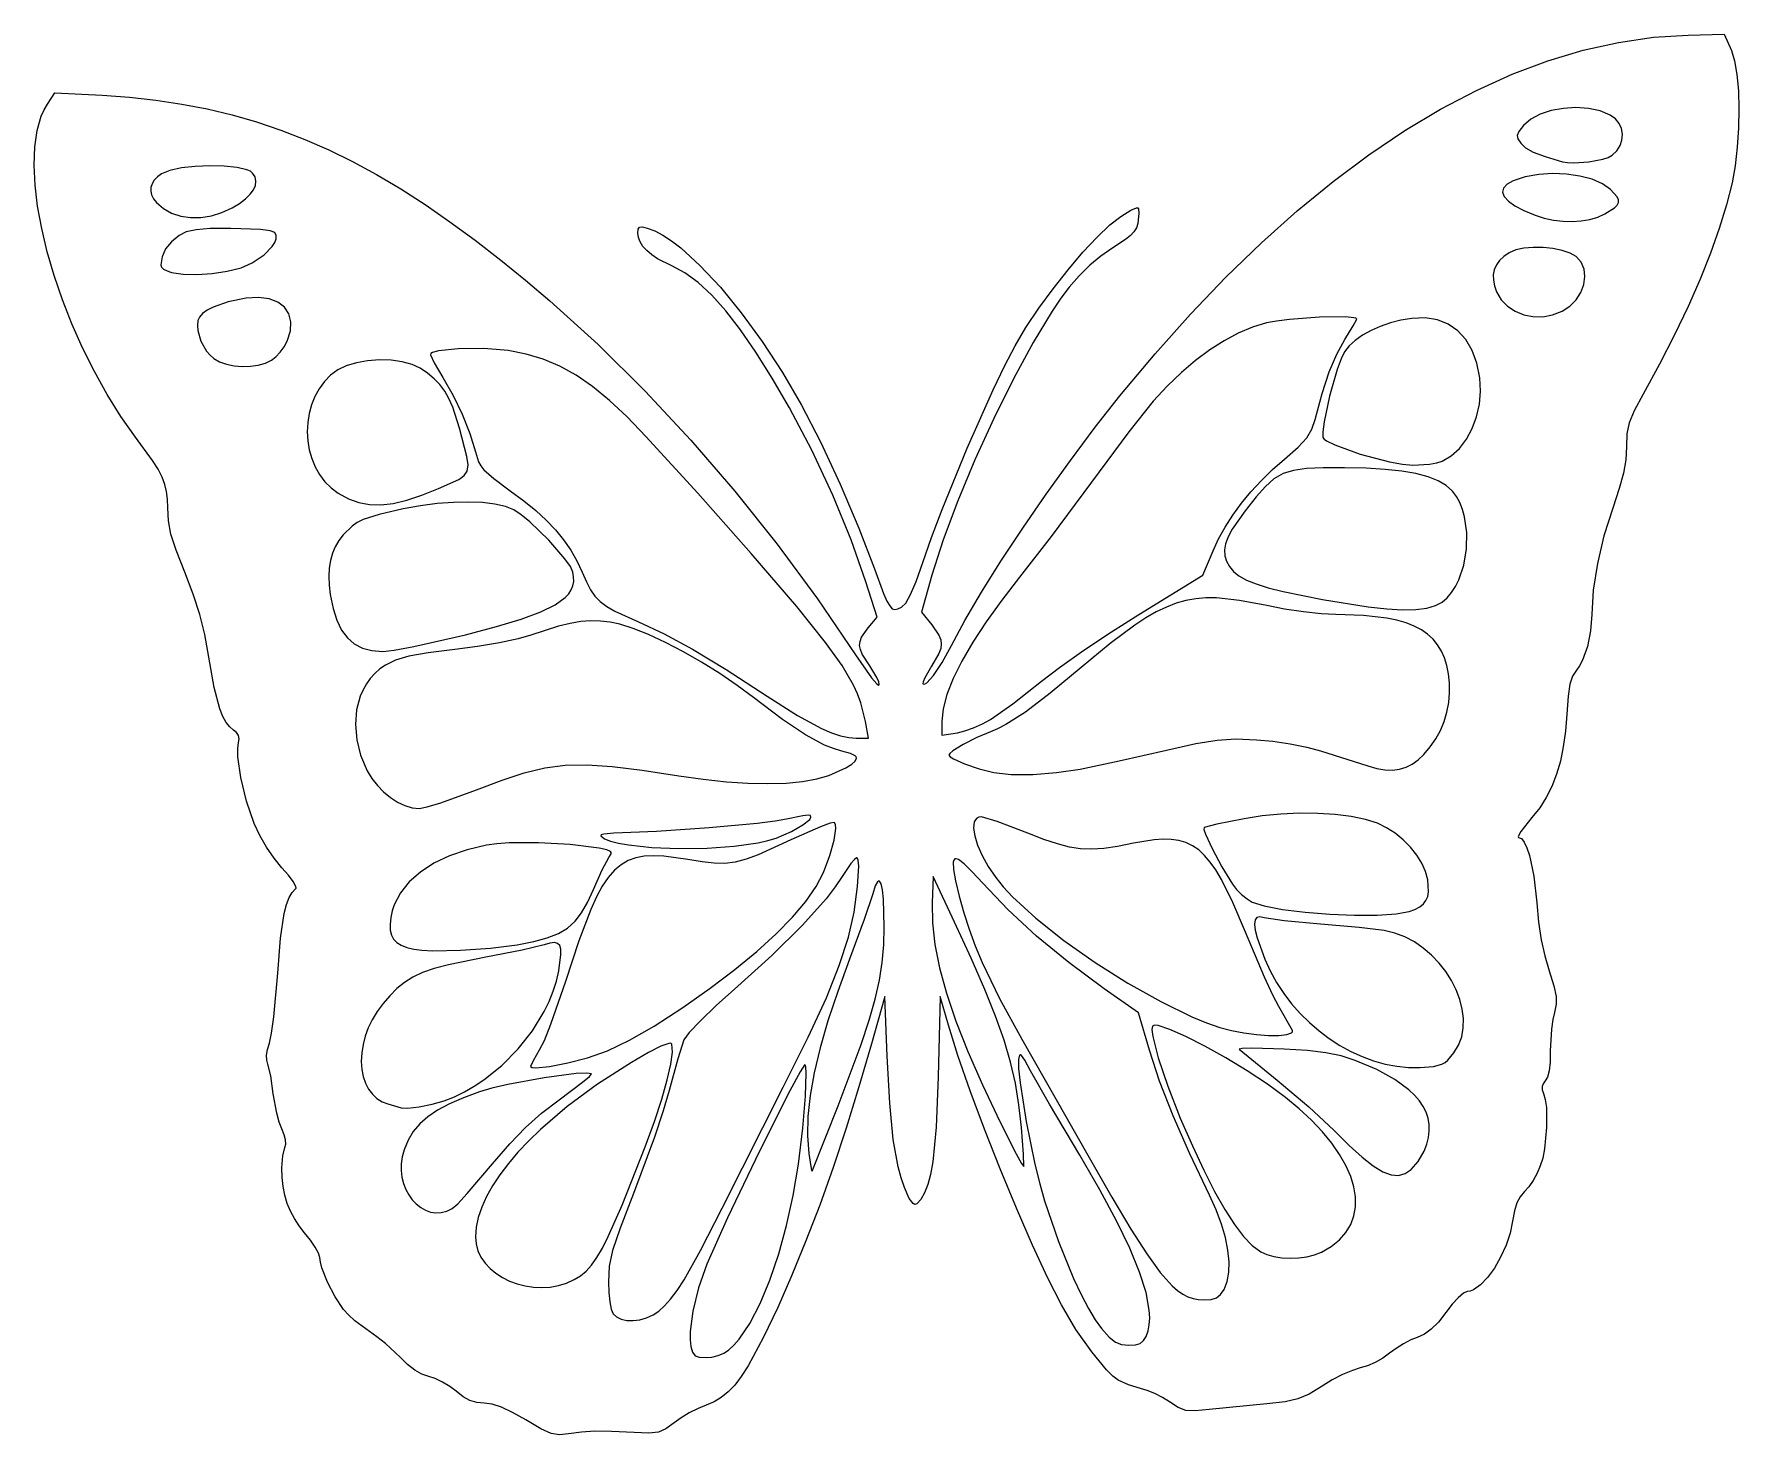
# Model space of a CAD drawing. Extents: x 116 to 479, y 104 to 402.
import ezdxf

# ---------------------------------------------------------------- set-up
doc = ezdxf.new("R2010")
doc.units = 0

msp = doc.modelspace()

# ---------------------------------------------------------------- linework, layer by layer
at = {"layer": 'Layer 1'}
for p, q in [((445.915049, 398.504852), (453.415887, 400.180894)), ((453.415887, 400.180894), (460.868332, 401.264793)), ((460.868332, 401.264793), (468.26513, 401.751941)), ((468.26513, 401.751941), (475.90491, 401.946101)), ((475.90491, 401.946101), (477.46356, 398.430041)), ((430.797211, 393.394765), (438.373072, 396.241274)), ((438.373072, 396.241274), (445.915049, 398.504852)), ((477.46356, 398.430041), (478.147828, 396.251188)), ((478.147828, 396.251188), (478.64347, 393.342057)), ((423.194721, 389.969934), (430.797211, 393.394765)), ((478.64347, 393.342057), (478.949601, 389.876758)), ((118.95303, 387.01742), (120.56078, 389.45892)), ((120.56078, 389.45892), (130.60008, 388.913402)), ((130.60008, 388.913402), (136.408213, 388.496186)), ((136.408213, 388.496186), (142.05903, 387.879655)), ((415.572855, 385.971386), (423.194721, 389.969934)), ((478.949601, 389.876758), (479.065335, 386.0294)), ((117.667735, 384.485521), (118.260023, 385.81841)), ((118.260023, 385.81841), (118.95303, 387.01742)), ((142.05903, 387.879655), (147.571925, 387.055797)), ((147.571925, 387.055797), (152.966296, 386.016598)), ((152.966296, 386.016598), (158.261536, 384.754046)), ((158.261536, 384.754046), (163.477041, 383.260128)), ((407.938868, 381.403729), (415.572855, 385.971386)), ((436.742237, 384.882204), (434.735041, 383.811244)), ((439.105225, 385.665027), (436.742237, 384.882204)), ((441.693432, 386.143906), (439.105225, 385.665027)), ((444.376287, 386.303039), (441.693432, 386.143906)), ((447.023217, 386.12662), (444.376287, 386.303039)), ((449.503648, 385.598845), (447.023217, 386.12662)), ((451.68701, 384.70391), (449.503648, 385.598845)), ((479.065335, 386.0294), (478.989787, 381.97409)), ((116.269498, 377.952025), (116.778062, 381.445478)), ((116.778062, 381.445478), (117.667735, 384.485521)), ((163.477041, 383.260128), (168.632208, 381.526832)), ((168.632208, 381.526832), (173.74643, 379.546143)), ((400.300013, 376.271568), (407.938868, 381.403729)), ((432.247497, 381.238138), (431.856674, 380.391315)), ((433.21421, 382.46795), (432.247497, 381.238138)), ((434.735041, 383.811244), (433.21421, 382.46795)), ((452.767136, 383.920829), (451.68701, 384.70391)), ((453.557998, 382.94192), (452.767136, 383.920829)), ((454.05696, 381.824359), (453.557998, 382.94192)), ((454.261385, 380.625324), (454.05696, 381.824359)), ((478.989787, 381.97409), (478.722072, 377.884938)), ((116.12753, 374.059897), (116.269498, 377.952025)), ((173.74643, 379.546143), (178.839104, 377.31005)), ((431.856674, 380.391315), (431.996871, 379.641677)), ((431.996871, 379.641677), (432.62322, 378.70342)), ((432.62322, 378.70342), (433.636302, 377.729466)), ((433.636302, 377.729466), (435.265224, 376.833169)), ((453.081081, 377.111132), (453.776082, 378.211534)), ((453.776082, 378.211534), (454.168638, 379.40199)), ((454.168638, 379.40199), (454.261385, 380.625324)), ((478.722072, 377.884938), (478.261305, 373.936052)), ((116.337645, 369.823828), (116.12753, 374.059897)), ((153.556485, 373.912146), (150.418279, 373.787108)), ((156.619952, 373.836287), (153.556485, 373.912146)), ((159.33629, 373.557369), (156.619952, 373.836287)), ((178.839104, 377.31005), (183.929625, 374.81054)), ((183.929625, 374.81054), (189.037388, 372.0396)), ((392.663547, 370.579512), (400.300013, 376.271568)), ((435.265224, 376.833169), (437.790498, 375.890339)), ((437.790498, 375.890339), (441.49264, 374.77679)), ((441.49264, 374.77679), (442.590059, 374.58424)), ((442.590059, 374.58424), (443.95752, 374.522829)), ((443.95752, 374.522829), (447.091704, 374.739832)), ((447.091704, 374.739832), (450.073455, 375.320609)), ((450.073455, 375.320609), (451.250377, 375.713916)), ((451.250377, 375.713916), (452.08104, 376.15797)), ((452.081, 376.15796), (453.081081, 377.111132)), ((452.08104, 376.15797), (452.081, 376.15796)), ((478.261305, 373.936052), (477.6066, 370.301541)), ((141.704443, 370.849389), (141.239018, 370.100032)), ((142.384972, 371.561571), (141.704443, 370.849389)), ((143.27912, 372.228202), (142.384972, 371.561571)), ((145.007206, 372.942976), (143.27912, 372.228202)), ((147.477722, 373.463331), (145.007206, 372.942976)), ((150.418279, 373.787108), (147.477722, 373.463331)), ((161.433109, 373.073234), (159.33629, 373.557369)), ((162.164078, 372.753534), (161.433109, 373.073234)), ((162.63802, 372.38172), (162.164078, 372.753534)), ((163.159068, 371.546792), (162.63802, 372.38172)), ((163.366081, 370.667567), (163.159068, 371.546792)), ((163.264284, 369.752993), (163.366081, 370.667567)), ((189.037388, 372.0396), (194.181789, 368.989217)), ((385.036722, 364.332167), (392.663547, 370.579512)), ((431.00637, 370.68871), (429.695633, 369.970961)), ((433.597688, 371.534125), (431.00637, 370.68871)), ((436.437064, 372.051228), (433.597688, 371.534125)), ((439.400703, 372.250886), (436.437064, 372.051228)), ((442.364811, 372.143965), (439.400703, 372.250886)), ((445.205596, 371.741332), (442.364811, 372.143965)), ((447.799263, 371.053854), (445.205596, 371.741332)), ((450.022019, 370.092398), (447.799263, 371.053854)), ((477.6066, 370.301541), (476.42431, 365.583242)), ((116.885329, 365.298555), (116.337645, 369.823828)), ((140.990182, 369.321878), (140.959422, 368.523304)), ((140.959422, 368.523304), (141.148221, 367.712687)), ((141.239018, 370.100032), (140.990182, 369.321878)), ((141.148221, 367.712687), (141.558065, 366.898404)), ((141.558065, 366.898404), (142.19044, 366.088832)), ((159.87348, 365.920162), (161.158274, 366.886655)), ((161.158274, 366.886655), (162.155155, 367.853589)), ((162.155155, 367.853589), (162.8589, 368.812018)), ((162.8589, 368.812018), (163.264284, 369.752993)), ((194.181789, 368.989217), (199.382224, 365.651379)), ((428.948782, 369.162812), (428.754611, 368.281747)), ((428.754611, 368.281747), (429.10191, 367.345251)), ((429.695633, 369.970961), (428.948782, 369.162812)), ((429.10191, 367.345251), (429.979472, 366.37081)), ((451.75007, 368.86783), (450.022019, 370.092398)), ((453.15371, 367.31316), (451.75007, 368.86783)), ((453.44664, 366.682754), (453.15371, 367.31316)), ((453.456464, 366.10647), (453.44664, 366.682754)), ((117.75607, 360.538811), (116.885329, 365.298555)), ((142.19044, 366.088832), (143.664525, 364.811666)), ((143.664525, 364.811666), (145.397665, 363.851887)), ((145.397665, 363.851887), (147.337527, 363.213151)), ((147.337527, 363.213151), (149.431779, 362.899113)), ((151.628088, 362.91343), (153.874123, 363.259757)), ((153.874123, 363.259757), (156.117551, 363.941749)), ((156.117551, 363.941749), (158.30604, 364.963062)), ((158.306, 364.96306), (159.87348, 365.920162)), ((158.30604, 364.963062), (158.306, 364.96306)), ((199.382224, 365.651379), (204.658087, 362.018072)), ((345.173403, 361.338823), (347.48505, 363.114232)), ((347.48505, 363.114232), (349.627465, 364.43889)), ((349.627465, 364.43889), (350.784514, 364.963149)), ((350.784514, 364.963149), (351.087735, 364.942723)), ((351.087735, 364.942723), (351.257666, 364.743308)), ((351.34839, 363.835661), (351.121308, 361.640409)), ((351.257666, 364.743308), (351.34839, 363.835661)), ((377.426794, 357.534139), (385.036722, 364.332167)), ((429.979472, 366.37081), (431.37609, 365.375907)), ((431.37609, 365.375907), (433.280555, 364.378029)), ((433.280555, 364.378029), (435.68166, 363.39466)), ((435.68166, 363.39466), (437.626143, 362.787326)), ((447.318736, 362.516186), (448.998242, 363.010108)), ((448.998242, 363.010108), (450.50706, 363.685095)), ((450.507, 363.6851), (452.595253, 364.984777)), ((450.50706, 363.685095), (450.507, 363.6851)), ((452.595253, 364.984777), (453.175296, 365.551435)), ((453.175296, 365.551435), (453.456464, 366.10647)), ((476.42431, 365.583242), (474.891383, 360.57738)), ((118.935355, 355.599332), (117.75607, 360.538811)), ((148.529408, 359.846083), (146.98111, 359.084898)), ((150.609293, 360.315701), (148.529408, 359.846083)), ((149.431779, 362.899113), (151.628088, 362.91343)), ((153.625886, 360.549679), (150.609293, 360.315701)), ((157.98431, 360.603948), (153.625886, 360.549679)), ((164.313558, 360.325045), (157.98431, 360.603948)), ((166.394726, 360.037308), (164.313558, 360.325045)), ((167.35989, 359.68913), (166.394726, 360.037308)), ((167.64694, 359.096808), (167.35989, 359.68913)), ((204.658087, 362.018072), (210.028774, 358.081284)), ((244.64659, 359.562372), (244.726289, 360.400636)), ((244.772949, 358.634112), (244.64659, 359.562372)), ((244.726289, 360.400636), (245.02776, 360.830187)), ((245.02776, 360.830187), (245.644561, 360.902123)), ((245.644561, 360.902123), (246.67025, 360.667542)), ((246.67025, 360.667542), (248.274166, 360.056476)), ((248.274166, 360.056476), (250.003262, 359.137509)), ((342.435688, 358.74277), (345.173403, 361.338823)), ((350.25982, 359.885469), (349.506685, 359.0631)), ((350.786763, 360.729903), (350.25982, 359.885469)), ((351.121308, 361.640409), (350.786763, 360.729903)), ((437.626143, 362.787326), (439.616838, 362.365305)), ((439.616838, 362.365305), (441.617594, 362.127888)), ((441.617594, 362.127888), (443.592263, 362.074368)), ((443.592263, 362.074368), (445.504693, 362.204037)), ((445.504693, 362.204037), (447.318736, 362.516186)), ((474.891383, 360.57738), (473.013744, 355.298033)), ((144.125601, 356.236231), (143.360665, 354.569339)), ((145.347005, 357.764885), (144.125601, 356.236231)), ((146.98111, 359.084898), (145.347005, 357.764885)), ((165.086164, 354.948667), (166.82976, 356.737593)), ((166.82976, 356.737593), (167.361895, 357.59413)), ((167.361895, 357.59413), (167.640949, 358.389504)), ((167.640949, 358.389504), (167.64694, 359.096808)), ((210.028774, 358.081284), (215.51368, 353.833002)), ((245.14426, 357.699663), (244.772949, 358.634112)), ((245.748877, 356.770273), (245.14426, 357.699663)), ((246.575151, 355.857188), (245.748877, 356.770273)), ((247.611435, 354.971657), (246.575151, 355.857188)), ((250.003262, 359.137509), (251.843554, 357.9267)), ((251.843554, 357.9267), (253.78106, 356.440109)), ((253.78106, 356.440109), (257.89178, 352.703816)), ((339.412867, 355.498351), (342.435688, 358.74277)), ((345.55217, 356.288331), (343.206606, 354.691635)), ((348.493562, 358.218792), (345.55217, 356.288331)), ((349.506685, 359.0631), (348.493562, 358.218792)), ((369.841016, 350.190036), (377.426794, 357.534139)), ((431.543085, 356.005265), (430.1905, 355.423236)), ((433.277993, 356.37537), (431.543085, 356.005265)), ((435.264804, 356.541293), (433.277993, 356.37537)), ((437.373097, 356.510773), (435.264804, 356.541293)), ((439.472454, 356.291553), (437.373097, 356.510773)), ((441.432453, 355.891374), (439.472454, 356.291553)), ((443.122675, 355.317975), (441.432453, 355.891374)), ((120.40867, 350.534853), (118.935355, 355.599332)), ((143.360665, 354.569339), (143.09596, 352.834618)), ((143.09596, 352.834618), (143.255274, 352.324067)), ((143.255274, 352.324067), (143.71102, 351.888171)), ((157.246702, 351.483416), (160.181255, 352.229336)), ((160.181255, 352.229336), (162.57006, 353.238003)), ((162.57, 353.238), (165.086164, 354.948667)), ((162.57006, 353.238003), (162.57, 353.238)), ((215.51368, 353.833002), (220.744053, 349.579636)), ((248.846081, 354.124928), (247.611435, 354.971657)), ((251.86387, 352.592862), (248.846081, 354.124928)), ((254.642989, 351.147977), (251.86387, 352.592862)), ((257.89178, 352.703816), (262.223556, 348.057105)), ((336.245901, 351.777842), (339.412867, 355.498351)), ((340.854947, 352.740526), (338.583161, 350.512705)), ((343.206606, 354.691635), (340.854947, 352.740526)), ((427.449461, 352.803595), (426.998414, 351.799331)), ((428.131314, 353.740755), (427.449461, 352.803595)), ((429.044738, 354.613179), (428.131314, 353.740755)), ((430.1905, 355.423236), (429.044738, 354.613179)), ((444.4127, 354.5791), (443.122675, 355.317975)), ((445.492569, 353.38892), (444.4127, 354.5791)), ((446.110408, 351.942844), (445.492569, 353.38892)), ((473.013744, 355.298033), (470.797321, 349.759279)), ((122.161503, 345.400108), (120.40867, 350.534853)), ((143.71102, 351.888171), (144.429898, 351.526238)), ((144.429898, 351.526238), (145.378612, 351.237579)), ((145.378612, 351.237579), (147.832356, 350.877326)), ((147.832356, 350.877326), (150.805872, 350.801894)), ((150.805872, 350.801894), (154.032781, 351.005763)), ((154.032781, 351.005763), (157.246702, 351.483416)), ((220.744053, 349.579636), (225.936854, 345.158916)), ((257.473242, 349.097854), (254.642989, 351.147977)), ((260.379709, 346.412283), (257.473242, 349.097854)), ((333.075755, 347.753519), (336.245901, 351.777842)), ((338.583161, 350.512705), (336.47721, 348.085871)), ((362.286643, 342.304464), (369.841016, 350.190036)), ((426.998414, 351.799331), (426.777406, 350.725594)), ((426.777406, 350.725594), (426.785672, 349.580017)), ((426.785672, 349.580017), (427.022445, 348.36023)), ((445.424811, 346.974134), (446.053221, 348.64496)), ((446.053221, 348.64496), (446.289523, 350.33136)), ((446.289523, 350.33136), (446.110408, 351.942844)), ((470.797321, 349.759279), (468.248039, 343.975194)), ((124.179339, 340.249833), (122.161503, 345.400108)), ((157.416541, 344.951749), (154.228144, 343.814615)), ((161.2654, 345.72851), (157.416541, 344.951749)), ((163.908535, 345.877784), (161.2654, 345.72851)), ((166.17569, 345.5869), (163.908535, 345.877784)), ((168.033289, 344.891052), (166.17569, 345.5869)), ((169.447756, 343.825438), (168.033289, 344.891052)), ((225.936854, 345.158916), (236.183382, 335.844754)), ((263.38747, 343.06105), (260.379709, 346.412283)), ((262.223556, 348.057105), (266.664526, 342.628447)), ((330.043389, 343.597659), (333.075755, 347.753519)), ((334.713156, 345.729448), (332.833948, 342.952051)), ((336.47721, 348.085871), (334.713156, 345.729448)), ((427.022445, 348.36023), (427.48696, 347.063866)), ((427.48696, 347.063866), (428.468587, 345.390552)), ((428.468587, 345.390552), (429.799571, 344.009817)), ((443.084893, 344.041163), (444.427599, 345.409371)), ((444.427599, 345.409371), (445.424811, 346.974134)), ((151.32445, 341.72843), (151.004, 340.99905)), ((151.993025, 342.452064), (151.32445, 341.72843)), ((152.973124, 343.153082), (151.993025, 342.452064)), ((154.228144, 343.814615), (152.973124, 343.153082)), ((170.385514, 342.425253), (169.447756, 343.825438)), ((170.812987, 340.725694), (170.385514, 342.425253)), ((266.521606, 339.013943), (263.38747, 343.06105)), ((266.664526, 342.628447), (271.102824, 336.546319)), ((327.289767, 339.482538), (330.043389, 343.597659)), ((332.833948, 342.952051), (328.821749, 336.326698)), ((354.77093, 333.88203), (362.286643, 342.304464)), ((383.410962, 341.220452), (380.619704, 340.875555)), ((389.805232, 341.676574), (383.410962, 341.220452)), ((395.345647, 341.737286), (389.805232, 341.676574)), ((397.069584, 341.58792), (395.345647, 341.737286)), ((396.970511, 339.841634), (397.70877, 341.30197)), ((397.542923, 341.462804), (397.069584, 341.58792)), ((397.70877, 341.30197), (397.542923, 341.462804)), ((409.43342, 341.42741), (407.110335, 341.03734)), ((412.274362, 341.529731), (409.43342, 341.42741)), ((414.865274, 341.111094), (412.274362, 341.529731)), ((429.799571, 344.009817), (431.413807, 342.941133)), ((431.413807, 342.941133), (433.245189, 342.203971)), ((433.245189, 342.203971), (435.227611, 341.817801)), ((435.227611, 341.817801), (437.294967, 341.802095)), ((437.294967, 341.802095), (439.381152, 342.176323)), ((439.381152, 342.176323), (441.42006, 342.959956)), ((441.42, 342.96), (443.084893, 344.041163)), ((441.42006, 342.959956), (441.42, 342.96)), ((468.248039, 343.975194), (465.371824, 337.959858)), ((126.447667, 335.138762), (124.179339, 340.249833)), ((151.004, 340.99905), (150.913393, 339.95125)), ((150.913393, 339.95125), (151.001598, 338.83803)), ((151.001598, 338.83803), (151.652181, 336.563846)), ((170.00277, 336.56924), (170.696597, 338.761958)), ((170.696597, 338.761958), (170.812987, 340.725694)), ((269.807198, 334.240751), (266.521606, 339.013943)), ((324.95585, 335.580432), (327.289767, 339.482538)), ((372.484999, 338.277066), (369.458171, 336.674831)), ((375.497092, 339.54385), (372.484999, 338.277066)), ((378.48627, 340.469536), (375.497092, 339.54385)), ((380.619704, 340.875555), (378.48627, 340.469536)), ((395.19555, 336.93712), (396.970511, 339.841634)), ((398.953493, 337.859537), (397.392905, 336.757409)), ((400.74448, 338.857935), (398.953493, 337.859537)), ((402.726915, 339.733262), (400.74448, 338.857935)), ((404.86185, 340.466177), (402.726915, 339.733262)), ((407.110335, 341.03734), (404.86185, 340.466177)), ((417.183622, 340.191228), (414.865274, 341.111094)), ((419.206873, 338.78986), (417.183622, 340.191228)), ((420.912491, 336.926717), (419.206873, 338.78986)), ((465.371824, 337.959858), (462.174602, 331.727348)), ((128.951974, 330.12163), (126.447667, 335.138762)), ((151.652181, 336.563846), (152.831224, 334.473542)), ((152.831224, 334.473542), (153.580003, 333.590171)), ((167.598957, 333.251111), (168.53802, 334.258787)), ((168.53802, 334.258787), (169.375765, 335.409129)), ((169.375765, 335.409129), (170.00277, 336.56924)), ((200.611237, 333.936668), (200.49452, 333.712088)), ((200.94751, 334.143488), (200.611237, 333.936668)), ((202.195462, 334.499535), (200.94751, 334.143488)), ((206.410132, 334.951048), (202.195462, 334.499535)), ((211.806297, 334.99759), (206.410132, 334.951048)), ((214.531116, 334.847421), (211.806297, 334.99759)), ((217.05172, 334.57012), (214.531116, 334.847421)), ((220.875873, 333.834907), (217.05172, 334.57012)), ((236.183382, 335.844754), (246.200542, 325.949193)), ((273.269326, 328.711261), (269.807198, 334.240751)), ((271.102824, 336.546319), (275.426587, 329.939192)), ((322.78277, 331.42102), (324.95585, 335.580432)), ((328.821749, 336.326698), (324.623961, 328.594534)), ((366.424787, 334.742792), (363.393026, 332.486596)), ((369.458171, 336.674831), (366.424787, 334.742792)), ((393.466806, 333.820983), (395.19555, 336.93712)), ((395.11872, 334.31932), (394.381867, 332.811105)), ((396.101664, 335.570889), (395.11872, 334.31932)), ((397.392905, 336.757409), (396.101664, 335.570889)), ((422.277944, 334.621526), (420.912491, 336.926717)), ((423.280699, 331.894014), (422.277944, 334.621526)), ((153.580003, 333.590171), (154.4142, 332.86416)), ((154.4142, 332.86416), (155.626627, 332.180529)), ((155.626627, 332.180529), (157.090443, 331.675384)), ((157.090443, 331.675384), (158.725568, 331.350978)), ((158.725568, 331.350978), (160.451921, 331.209569)), ((160.451921, 331.209569), (162.189422, 331.253412)), ((162.189422, 331.253412), (163.857989, 331.484761)), ((163.857989, 331.484761), (165.377542, 331.905873)), ((165.377542, 331.905873), (166.668, 332.519004)), ((166.668, 332.519), (167.598957, 333.251111)), ((166.668, 332.519004), (166.668, 332.519)), ((180.78053, 330.476248), (179.251806, 329.333437)), ((182.57302, 331.35411), (180.78053, 330.476248)), ((184.729686, 332.000055), (182.57302, 331.35411)), ((187.124977, 332.411373), (184.729686, 332.000055)), ((189.633339, 332.585359), (187.124977, 332.411373)), ((192.129218, 332.519302), (189.633339, 332.585359)), ((194.487062, 332.210495), (192.129218, 332.519302)), ((196.581317, 331.656231), (194.487062, 332.210495)), ((198.28643, 330.8538), (196.581317, 331.656231)), ((199.913083, 329.742698), (198.28643, 330.8538)), ((200.49452, 333.712088), (201.265221, 331.974004)), ((201.265221, 331.974004), (203.11818, 328.853028)), ((224.513236, 332.746512), (220.875873, 333.834907)), ((228.034803, 331.260794), (224.513236, 332.746512)), ((231.51157, 329.333607), (228.034803, 331.260794)), ((320.277334, 326.212473), (322.78277, 331.42102)), ((347.30113, 324.927341), (354.77093, 333.88203)), ((363.393026, 332.486596), (360.371067, 329.911891)), ((391.865635, 330.044139), (393.466806, 333.820983)), ((393.561995, 330.568121), (391.93193, 324.905299)), ((394.381867, 332.811105), (393.561995, 330.568121)), ((423.89822, 328.76391), (423.280699, 331.894014)), ((462.174602, 331.727348), (458.6623, 325.291741)), ((131.677745, 325.253173), (128.951974, 330.12163)), ((177.928176, 327.989533), (176.809535, 326.473378)), ((179.251806, 329.333437), (177.928176, 327.989533)), ((201.311153, 328.588993), (199.913083, 329.742698)), ((202.512672, 327.34385), (201.311153, 328.588993)), ((203.54967, 325.958436), (202.512672, 327.34385)), ((203.11818, 328.853028), (205.328995, 325.057093)), ((235.014531, 326.92081), (231.51157, 329.333607)), ((238.614679, 323.978259), (235.014531, 326.92081)), ((276.93307, 322.395262), (273.269326, 328.711261)), ((275.426587, 329.939192), (279.52395, 322.935542)), ((324.623961, 328.594534), (320.423934, 320.140284)), ((357.367089, 327.024321), (354.38927, 323.829536)), ((360.371067, 329.911891), (357.367089, 327.024321)), ((390.339547, 325.46636), (391.865635, 330.044139)), ((424.047763, 325.945501), (423.89822, 328.76391)), ((134.610468, 320.588124), (131.677745, 325.253173)), ((175.18681, 323.039683), (174.682521, 321.179827)), ((175.89578, 324.813814), (175.18681, 323.039683)), ((176.809535, 326.473378), (175.89578, 324.813814)), ((204.454179, 324.383918), (203.54967, 325.958436)), ((205.258229, 322.571461), (204.454179, 324.383918)), ((205.328995, 325.057093), (207.276545, 321.036969)), ((242.383011, 320.46181), (238.614679, 323.978259)), ((246.200542, 325.949193), (255.935618, 315.530914)), ((314.772666, 313.829307), (320.277334, 326.212473)), ((342.048449, 318.251267), (347.30113, 324.927341)), ((354.38927, 323.829536), (349.193251, 317.262469)), ((388.83605, 319.94742), (390.339547, 325.46636)), ((391.93193, 324.905299), (390.746, 319.385762)), ((423.210919, 320.496643), (423.808802, 323.167947)), ((423.808802, 323.167947), (424.047763, 325.945501)), ((458.6623, 325.291741), (456.76193, 321.759779)), ((137.73563, 316.18122), (134.610468, 320.588124)), ((174.682521, 321.179827), (174.38281, 319.263089)), ((206.69308, 318.0374), (205.258229, 322.571461)), ((207.276545, 321.036969), (208.8843, 316.9668)), ((246.39052, 316.32732), (242.383011, 320.46181)), ((281.692647, 313.354424), (276.93307, 322.395262)), ((279.52395, 322.935542), (283.51242, 315.188012)), ((320.423934, 320.140284), (316.405016, 311.348669)), ((388.147296, 317.831682), (388.83605, 319.94742)), ((390.746, 319.385762), (390.481296, 317.321885)), ((422.283694, 317.996984), (423.210919, 320.496643)), ((456.76193, 321.759779), (455.688979, 319.1963)), ((141.34039, 311.211219), (137.73563, 316.18122)), ((174.38281, 319.263089), (174.287574, 317.318309)), ((174.287574, 317.318309), (174.39671, 315.374331)), ((208.235484, 312.067205), (206.69308, 318.0374)), ((208.8843, 316.9668), (210.07573, 313.020728)), ((257.455025, 304.20112), (246.39052, 316.32732)), ((336.761042, 311.210414), (342.048449, 318.251267)), ((349.193251, 317.262469), (341.21447, 306.573236)), ((385.222565, 314.052125), (387.058156, 316.015652)), ((387.058156, 316.015652), (388.147296, 317.831682)), ((390.481296, 317.321885), (390.52168, 316.06442)), ((390.52168, 316.06442), (390.753983, 315.746582)), ((421.056708, 315.734366), (422.283694, 317.996984)), ((455.213693, 316.876666), (455.10632, 314.076241)), ((455.688979, 319.1963), (455.213693, 316.876666)), ((174.39671, 315.374331), (174.710115, 313.459996)), ((174.710115, 313.459996), (175.227686, 311.604146)), ((210.07573, 313.020728), (210.75764, 310.917728)), ((255.935618, 315.530914), (265.335888, 304.648597)), ((286.163103, 303.784312), (281.692647, 313.354424)), ((283.51242, 315.188012), (287.734304, 306.121048)), ((309.44839, 300.793604), (314.772666, 313.829307)), ((382.29446, 311.49389), (385.222565, 314.052125)), ((390.753983, 315.746582), (391.268585, 315.374265)), ((391.268585, 315.374265), (393.012572, 314.507038)), ((393.012572, 314.507038), (398.434854, 312.568157)), ((398.434854, 312.568157), (404.674648, 310.901351)), ((415.873, 311.02271), (417.82178, 312.181833)), ((417.82178, 312.181833), (419.559544, 313.774184)), ((419.559544, 313.774184), (421.056708, 315.734366)), ((455.10632, 314.076241), (454.964253, 311.34423)), ((142.540307, 309.308665), (141.34039, 311.211219)), ((143.406997, 307.643245), (142.540307, 309.308665)), ((175.227686, 311.604146), (175.94932, 309.835624)), ((175.94932, 309.835624), (176.874915, 308.183271)), ((207.713623, 307.971525), (208.351984, 308.936491)), ((208.504351, 310.239796), (208.235484, 312.067205)), ((208.351984, 308.936491), (208.504351, 310.239796)), ((210.75764, 310.917728), (211.236849, 310.048421)), ((211.236849, 310.048421), (211.891106, 309.208348)), ((211.891106, 309.208348), (213.973406, 307.339211)), ((316.405016, 311.348669), (312.750556, 302.604413)), ((331.565635, 303.992316), (336.761042, 311.210414)), ((377.39616, 306.942018), (379.769103, 309.266127)), ((379.769103, 309.266127), (382.29446, 311.49389)), ((384.244688, 309.094544), (382.00798, 308.408123)), ((387.025683, 309.458056), (384.244688, 309.094544)), ((390.578901, 309.597033), (387.025683, 309.458056)), ((395.13228, 309.60985), (390.578901, 309.597033)), ((399.703997, 309.523683), (395.13228, 309.60985)), ((403.743978, 309.294931), (399.703997, 309.523683)), ((407.274921, 308.918691), (403.743978, 309.294931)), ((404.674648, 310.901351), (407.440527, 310.374216)), ((410.319524, 308.390065), (407.274921, 308.918691)), ((407.440527, 310.374216), (409.61808, 310.16019)), ((409.61808, 310.16019), (413.181104, 310.384471)), ((413.181104, 310.384471), (414.738567, 310.665975)), ((414.738567, 310.665975), (415.87301, 311.022653)), ((415.87301, 311.022653), (415.873, 311.02271)), ((454.485701, 308.50069), (453.592139, 305.193625)), ((454.964253, 311.34423), (454.485701, 308.50069)), ((143.991771, 306.101584), (143.406997, 307.643245)), ((144.345939, 304.570309), (143.991771, 306.101584)), ((176.874915, 308.183271), (178.004367, 306.675929)), ((178.004367, 306.675929), (179.337573, 305.342441)), ((179.337573, 305.342441), (180.87443, 304.211648)), ((198.663043, 303.801259), (202.23503, 305.249068)), ((202.235, 305.249), (206.524511, 307.159132)), ((202.23503, 305.249068), (202.235, 305.249)), ((206.524511, 307.159132), (207.713623, 307.971525)), ((213.973406, 307.339211), (217.50182, 304.756938)), ((287.734304, 306.121048), (291.734111, 296.755857)), ((341.21447, 306.573236), (332.619392, 295.014195)), ((375.189036, 304.538824), (377.39616, 306.942018)), ((378.255677, 305.67305), (376.284209, 303.42765)), ((380.087622, 307.300416), (378.255677, 305.67305)), ((382.00798, 308.408123), (380.087622, 307.300416)), ((412.900484, 307.70415), (410.319524, 308.390065)), ((415.040498, 306.856047), (412.900484, 307.70415)), ((416.762264, 305.840854), (415.040498, 306.856047)), ((418.08848, 304.65367), (416.762264, 305.840854)), ((453.592139, 305.193625), (452.20504, 301.071041)), ((144.520811, 302.936045), (144.345939, 304.570309)), ((144.5677, 301.08542), (144.520811, 302.936045)), ((180.87443, 304.211648), (183.0411, 303.042549)), ((183.0411, 303.042549), (185.237741, 302.238998)), ((185.237741, 302.238998), (187.521282, 301.803762)), ((187.521282, 301.803762), (189.948654, 301.739606)), ((189.948654, 301.739606), (192.576785, 302.049293)), ((192.576785, 302.049293), (195.462605, 302.735589)), ((198.391076, 301.548683), (194.7342, 300.88619)), ((195.462605, 302.735589), (198.663043, 303.801259)), ((201.966975, 302.012578), (198.391076, 301.548683)), ((205.399758, 302.278474), (201.966975, 302.012578)), ((208.627284, 302.346972), (205.399758, 302.278474)), ((211.587411, 302.218674), (208.627284, 302.346972)), ((214.218, 301.894179), (211.587411, 302.218674)), ((216.45691, 301.374087), (214.218, 301.894179)), ((218.242, 300.659), (216.45691, 301.374087)), ((217.50182, 304.756938), (220.378723, 302.634063)), ((220.378723, 302.634063), (222.926786, 300.558775)), ((268.795624, 291.386694), (257.455025, 304.20112)), ((265.335888, 304.648597), (274.348635, 293.360919)), ((290.087217, 294.2697), (286.163103, 303.784312)), ((312.750556, 302.604413), (309.643905, 294.29224)), ((326.588954, 296.784504), (331.565635, 303.992316)), ((371.325863, 299.564223), (373.161135, 302.073806)), ((373.161135, 302.073806), (375.189036, 304.538824)), ((376.284209, 303.42765), (373.94528, 300.46584)), ((418.946362, 303.517687), (418.08848, 304.65367)), ((419.660237, 302.215799), (418.946362, 303.517687)), ((420.232518, 300.773857), (419.660237, 302.215799)), ((144.714241, 298.318149), (144.5677, 301.08542)), ((145.262186, 295.522432), (144.714241, 298.318149)), ((184.931546, 297.963981), (183.849935, 297.237686)), ((186.196543, 298.595775), (184.931546, 297.963981)), ((189.605454, 299.717509), (186.196543, 298.595775)), ((194.7342, 300.88619), (189.605454, 299.717509)), ((219.799632, 299.642183), (218.242, 300.659)), ((221.660286, 298.129693), (219.799632, 299.642183)), ((225.694154, 294.244597), (221.660286, 298.129693)), ((222.926786, 300.558775), (225.172487, 298.50106)), ((225.172487, 298.50106), (227.142306, 296.430902)), ((307.168444, 294.769385), (309.44839, 300.793604)), ((369.696623, 297.027336), (371.325863, 299.564223)), ((373.94528, 300.46584), (371.205371, 296.554983)), ((420.665617, 299.217713), (420.232518, 300.773857)), ((421.123924, 295.866228), (420.665617, 299.217713)), ((452.20504, 301.071041), (450.333126, 295.145532)), ((146.374021, 292.08841), (145.262186, 295.522432)), ((180.979015, 294.154061), (180.219227, 292.845377)), ((181.9081, 295.35994), (180.979015, 294.154061)), ((183.849935, 297.237686), (181.9081, 295.35994)), ((229.150595, 290.257528), (225.694154, 294.244597)), ((227.142306, 296.430902), (228.86272, 294.318286)), ((228.86272, 294.318286), (230.360209, 292.133196)), ((293.20777, 285.395362), (290.087217, 294.2697)), ((291.734111, 296.755857), (295.05635, 288.113642)), ((305.31105, 289.468032), (307.168444, 294.769385)), ((309.643905, 294.29224), (307.26841, 286.796871)), ((321.957726, 289.774508), (326.588954, 296.784504)), ((332.619392, 295.014195), (325.94157, 286.355936)), ((367.10986, 291.94069), (368.28682, 294.480405)), ((368.28682, 294.480405), (369.696623, 297.027336)), ((370.337111, 294.929168), (369.789127, 293.47293)), ((371.205371, 296.554983), (370.337111, 294.929168)), ((421.054462, 292.36816), (421.123924, 295.866228)), ((450.333126, 295.145532), (448.937083, 289.249966)), ((148.21223, 287.40622), (146.374021, 292.08841)), ((179.628103, 291.430943), (179.20501, 289.907812)), ((180.219227, 292.845377), (179.628103, 291.430943)), ((230.360209, 292.133196), (231.661249, 289.845619)), ((278.495971, 280.080831), (268.795624, 291.386694)), ((274.348635, 293.360919), (282.921138, 281.726561)), ((364.9624, 286.79539), (367.10986, 291.94069)), ((369.789127, 293.47293), (369.550778, 292.148643)), ((369.550778, 292.148643), (369.611423, 290.918682)), ((369.611423, 290.918682), (369.96042, 289.745423)), ((420.476535, 288.930324), (421.054462, 292.36816)), ((150.015406, 282.719666), (148.21223, 287.40622)), ((178.949315, 288.273042), (178.860385, 286.523687)), ((179.20501, 289.907812), (178.949315, 288.273042)), ((230.289465, 288.617571), (229.150595, 290.257528)), ((230.8366, 287.4223), (230.289465, 288.617571)), ((230.994542, 286.396872), (230.8366, 287.4223)), ((231.661249, 289.845619), (232.79232, 287.425538)), ((232.79232, 287.425538), (233.709147, 285.358378)), ((295.05635, 288.113642), (296.982272, 282.892882)), ((303.906149, 285.458751), (305.31105, 289.468032)), ((307.26841, 286.796871), (305.05337, 278.887511)), ((317.798679, 283.149861), (321.957726, 289.774508)), ((351.341, 278.44474), (364.9624, 286.79539)), ((369.96042, 289.745423), (370.58713, 288.59124)), ((370.58713, 288.59124), (371.447957, 287.553782)), ((371.447957, 287.553782), (372.636695, 286.610007)), ((419.409447, 285.759537), (420.476535, 288.930324)), ((448.937083, 289.249966), (448.061018, 283.608313)), ((178.860385, 286.523687), (178.937588, 284.656801)), ((178.937588, 284.656801), (179.18029, 282.66944)), ((229.955318, 282.811141), (230.489917, 283.64425)), ((230.489917, 283.64425), (230.833273, 284.514884)), ((230.833273, 284.514884), (230.997457, 285.430079)), ((230.997457, 285.430079), (230.994542, 286.396872)), ((233.709147, 285.358378), (234.589528, 283.682849)), ((234.589528, 283.682849), (235.535252, 282.309129)), ((295.58682, 277.842432), (293.20777, 285.395362)), ((302.726013, 282.632211), (303.906149, 285.458751)), ((314.238538, 277.098095), (317.798679, 283.149861)), ((325.94157, 286.355936), (322.140111, 281.473442)), ((372.636695, 286.610007), (374.220368, 285.736235)), ((374.220368, 285.736235), (376.265996, 284.908789)), ((376.265996, 284.908789), (378.840604, 284.10399)), ((378.840604, 284.10399), (382.011214, 283.298161)), ((382.011214, 283.298161), (390.40853, 281.5887)), ((417.8725, 283.062614), (418.698499, 284.338916)), ((418.698499, 284.338916), (419.409447, 285.759537)), ((448.061018, 283.608313), (447.74904, 278.444541)), ((151.382624, 278.44091), (150.015406, 282.719666)), ((179.18029, 282.66944), (179.780377, 279.703349)), ((179.780377, 279.703349), (180.576215, 277.18602)), ((223.991142, 278.962169), (227.083338, 280.46659)), ((227.083338, 280.46659), (229.217403, 282.008519)), ((229.217403, 282.008519), (229.955318, 282.811141)), ((235.535252, 282.309129), (236.648111, 281.147398)), ((236.648111, 281.147398), (238.029897, 280.107834)), ((238.029897, 280.107834), (239.782399, 279.100617)), ((284.63972, 272.48032), (278.495971, 280.080831)), ((282.921138, 281.726561), (291.00068, 269.804202)), ((296.982272, 282.892882), (297.679419, 281.278924)), ((297.679419, 281.278924), (298.274518, 280.221638)), ((298.274518, 280.221638), (298.82394, 279.640318)), ((298.82394, 279.640318), (299.384059, 279.454257)), ((299.384059, 279.454257), (300.011245, 279.582747)), ((300.011245, 279.582747), (300.76187, 279.945082)), ((300.76187, 279.945082), (301.701099, 280.842844)), ((301.701099, 280.842844), (302.726013, 282.632211)), ((322.140111, 281.473442), (318.816051, 276.857159)), ((357.176198, 280.00243), (355.037409, 278.962217)), ((359.263435, 280.808104), (357.176198, 280.00243)), ((361.336157, 281.391607), (359.263435, 280.808104)), ((363.431401, 281.765307), (361.336157, 281.391607)), ((365.586207, 281.941574), (363.431401, 281.765307)), ((367.83761, 281.932775), (365.586207, 281.941574)), ((372.778362, 281.409454), (367.83761, 281.932775)), ((378.54996, 280.29429), (372.778362, 281.409454)), ((382.321313, 279.574763), (378.54996, 280.29429)), ((386.353284, 278.982911), (382.321313, 279.574763)), ((390.40853, 281.5887), (400.140471, 280.036454)), ((400.140471, 280.036454), (404.086494, 279.616184)), ((404.086494, 279.616184), (407.46148, 279.432251)), ((407.46148, 279.432251), (410.297122, 279.48398)), ((410.297122, 279.48398), (412.625114, 279.770696)), ((412.625114, 279.770696), (414.477152, 280.291724)), ((414.477152, 280.291724), (415.88493, 281.04639)), ((415.88493, 281.04639), (415.885, 281.04637)), ((415.885, 281.04637), (416.933863, 281.956481)), ((416.933863, 281.956481), (417.8725, 283.062614)), ((152.440479, 274.121084), (151.382624, 278.44091)), ((180.576215, 277.18602), (181.583467, 275.100447)), ((208, 274.111), (214.546051, 275.840669)), ((214.546051, 275.840669), (219.844239, 277.43896)), ((219.844239, 277.43896), (223.991142, 278.962169)), ((227.792471, 275.903278), (221.90703, 273.98085)), ((230.281231, 276.511256), (227.792471, 275.903278)), ((232.554655, 276.894672), (230.281231, 276.511256)), ((234.678219, 277.061724), (232.554655, 276.894672)), ((236.717402, 277.020608), (234.678219, 277.061724)), ((238.73768, 276.779521), (236.717402, 277.020608)), ((240.80453, 276.34666), (238.73768, 276.779521)), ((239.782399, 279.100617), (244.80672, 276.823938)), ((243.674109, 275.459742), (240.80453, 276.34666)), ((244.80672, 276.823938), (250.256172, 274.297836)), ((293.66468, 275.546402), (295.58682, 277.842432)), ((305.05337, 278.887511), (307.22849, 276.206841)), ((307.22849, 276.206841), (308.76155, 274.003245)), ((311.40403, 271.806741), (314.238538, 277.098095)), ((318.816051, 276.857159), (315.97845, 272.523887)), ((350.457022, 276.1287), (345.225973, 272.208607)), ((345.491895, 274.738574), (351.341, 278.44474)), ((352.81003, 277.675097), (350.457022, 276.1287)), ((355.037409, 278.962217), (352.81003, 277.675097)), ((390.162968, 278.579926), (386.353284, 278.982911)), ((393.26746, 278.427), (390.162968, 278.579926)), ((399.165545, 278.224789), (393.26746, 278.427)), ((404.12433, 277.630547), (399.165545, 278.224789)), ((406.26978, 277.175381), (404.12433, 277.630547)), ((408.202356, 276.608968), (406.26978, 277.175381)), ((409.929378, 275.926896), (408.202356, 276.608968)), ((411.458161, 275.12475), (409.929378, 275.926896)), ((447.74904, 278.444541), (447.495866, 274.947101)), ((153.31557, 269.31132), (152.440479, 274.121084)), ((181.583467, 275.100447), (182.817794, 273.429625)), ((182.817794, 273.429625), (184.294858, 272.156549)), ((196.953903, 271.590424), (208.00009, 274.11096)), ((208.00009, 274.11096), (208, 274.111)), ((215.2083, 272.38598), (210.546426, 271.601863)), ((219.172239, 273.212029), (215.2083, 272.38598)), ((221.90703, 273.98085), (219.172239, 273.212029)), ((246.963369, 274.146079), (243.674109, 275.459742)), ((250.561348, 272.466553), (246.963369, 274.146079)), ((250.256172, 274.297836), (256.31648, 271.007414)), ((254.357084, 270.482051), (250.561348, 272.466553)), ((288.125488, 267.528825), (284.63972, 272.48032)), ((291.87119, 271.828342), (291.955634, 272.694541)), ((291.955634, 272.694541), (292.284097, 273.570863)), ((292.284097, 273.570863), (293.66468, 275.546402)), ((308.76155, 274.003245), (309.142896, 273.05171)), ((309.142896, 273.05171), (309.267076, 272.121877)), ((315.97845, 272.523887), (313.63637, 268.490424)), ((345.225973, 272.208607), (339.04796, 267.10299)), ((339.635536, 270.820616), (345.491895, 274.738574)), ((412.796025, 274.198118), (411.458161, 275.12475)), ((413.950285, 273.142588), (412.796025, 274.198118)), ((414.92826, 271.953745), (413.950285, 273.142588)), ((447.495866, 274.947101), (446.812773, 271.601116)), ((154.483182, 262.878274), (153.31557, 269.31132)), ((184.294858, 272.156549), (186.030321, 271.264212)), ((186.030321, 271.264212), (188.039844, 270.735611)), ((188.039844, 270.735611), (190.33909, 270.55374)), ((190.33909, 270.55374), (192.802825, 270.82824)), ((193.069181, 268.68331), (190.92783, 267.65128)), ((192.802825, 270.82824), (196.953903, 271.590424)), ((195.931249, 269.507751), (193.069181, 268.68331)), ((199.989107, 270.230847), (195.931249, 269.507751)), ((205.71783, 270.95884), (199.989107, 270.230847)), ((210.546426, 271.601863), (205.71783, 270.95884)), ((258.239613, 268.253456), (254.357084, 270.482051)), ((256.31648, 271.007414), (263.467483, 266.675829)), ((291.00068, 269.804202), (294.434451, 264.916227)), ((292.032864, 270.924135), (291.87119, 271.828342)), ((292.442756, 269.933788), (292.032864, 270.924135)), ((294.01559, 267.502152), (292.442756, 269.933788)), ((308.742809, 270.091899), (307.18649, 267.442471)), ((309.133808, 271.154892), (308.742809, 270.091899)), ((309.267076, 272.121877), (309.133808, 271.154892)), ((309.421536, 268.158515), (311.40403, 271.806741)), ((334.45181, 267.15772), (339.635536, 270.820616)), ((415.737266, 270.627178), (414.92826, 271.953745)), ((416.384622, 269.158473), (415.737266, 270.627178)), ((416.877645, 267.543217), (416.384622, 269.158473)), ((445.781556, 268.704494), (445.160962, 267.517789)), ((446.812773, 271.601116), (445.781556, 268.704494)), ((188.655223, 265.880257), (187.699202, 264.81818)), ((189.732009, 266.827962), (188.655223, 265.880257)), ((190.92783, 267.65128), (189.732009, 266.827962)), ((262.097972, 265.841653), (258.239613, 268.253456)), ((265.821198, 263.307526), (262.097972, 265.841653)), ((263.467483, 266.675829), (272.18902, 261.026238)), ((290.538435, 263.397653), (288.125488, 267.528825)), ((295.541939, 265.035038), (294.01559, 267.502152)), ((295.944781, 264.064227), (295.541939, 265.035038)), ((305.730188, 264.957988), (305.372433, 264.10036)), ((307.18649, 267.442471), (305.730188, 264.957988)), ((306.203154, 263.83549), (307.625406, 265.417475)), ((307.625406, 265.417475), (309.421536, 268.158515)), ((313.63637, 268.490424), (311.798871, 264.773568)), ((330.6206, 264.21674), (334.45181, 267.15772)), ((339.04796, 267.10299), (332.442362, 261.648542)), ((417.223652, 265.776997), (416.877645, 267.543217)), ((417.42996, 263.8554), (417.223652, 265.776997)), ((443.623354, 265.25392), (443.054096, 263.546656)), ((444.48401, 266.555141), (443.623354, 265.25392)), ((445.160962, 267.517789), (444.48401, 266.555141)), ((155.678717, 258.364374), (154.483182, 262.878274)), ((186.156362, 262.390968), (185.573001, 261.045861)), ((186.865672, 263.651745), (186.156362, 262.390968)), ((187.699202, 264.81818), (186.865672, 263.651745)), ((269.29833, 260.71196), (265.821198, 263.307526)), ((291.418557, 261.489073), (290.538435, 263.397653)), ((292.12162, 259.604838), (291.418557, 261.489073)), ((294.434451, 264.916227), (295.540492, 263.649594)), ((295.540492, 263.649594), (295.868751, 263.40189)), ((295.868751, 263.40189), (296.01972, 263.446032)), ((296.01972, 263.446032), (295.944781, 264.064227)), ((305.372433, 264.10036), (305.34229, 263.664431)), ((305.34229, 263.664431), (305.690829, 263.557853)), ((305.690829, 263.557853), (306.203154, 263.83549)), ((310.475014, 261.390119), (309.67386, 258.356875)), ((311.798871, 264.773568), (310.475014, 261.390119)), ((324.504854, 259.398734), (330.6206, 264.21674)), ((332.442362, 261.648542), (327.170517, 257.656378)), ((417.285607, 259.66647), (417.466009, 261.750325)), ((417.466009, 261.750325), (417.42996, 263.8554)), ((443.054096, 263.546656), (442.682225, 261.009352)), ((156.321232, 256.726378), (155.678717, 258.364374)), ((184.791034, 258.142719), (184.533596, 255.022434)), ((185.573001, 261.045861), (184.791034, 258.142719)), ((275.44166, 256.061279), (269.29833, 260.71196)), ((272.18902, 261.026238), (278.684479, 256.920224)), ((293.1181, 255.66842), (292.12162, 259.604838)), ((309.67386, 258.356875), (309.40447, 255.690636)), ((319.7697, 256.0683), (324.504854, 259.398734)), ((416.895295, 257.62225), (417.285607, 259.66647)), ((442.682225, 261.009352), (442.41373, 257.218011)), ((157.011859, 255.447297), (156.321232, 256.726378)), ((157.764308, 254.486841), (157.011859, 255.447297)), ((158.59229, 253.80472), (157.764308, 254.486841)), ((184.533596, 255.022434), (184.814511, 251.765123)), ((280.350433, 252.780454), (275.44166, 256.061279)), ((278.684479, 256.920224), (283.79032, 254.164898)), ((283.79032, 254.164898), (285.9221, 253.246601)), ((293.79404, 252.074198), (293.1181, 255.66842)), ((309.40447, 255.690636), (309.40389, 252.714356)), ((314.29083, 253.645214), (316.148411, 254.305304)), ((316.148411, 254.305304), (318.051895, 255.143769)), ((318.051895, 255.143769), (319.76966, 256.068326)), ((319.76966, 256.068326), (319.7697, 256.0683)), ((323.001919, 254.96327), (321.259304, 254.052853)), ((327.170517, 257.656378), (323.001919, 254.96327)), ((415.511116, 253.726377), (416.301617, 255.636081)), ((416.301617, 255.636081), (416.895295, 257.62225)), ((442.41373, 257.218011), (442.127925, 253.566504)), ((159.232143, 253.277805), (158.59229, 253.80472)), ((159.617844, 252.67145), (159.232143, 253.277805)), ((159.482859, 249.878278), (159.64667, 251.17086)), ((159.754363, 251.973265), (159.617844, 252.67145)), ((159.64667, 251.17086), (159.754363, 251.973265)), ((184.814511, 251.765123), (185.647604, 248.450899)), ((284.428778, 250.625031), (280.350433, 252.780454)), ((286.282833, 249.892955), (284.428778, 250.625031)), ((285.9221, 253.246601), (287.826436, 252.609407)), ((287.826436, 252.609407), (289.543313, 252.234458)), ((289.543313, 252.234458), (291.11272, 252.102898)), ((291.11272, 252.102898), (293.79404, 252.074198)), ((309.40389, 252.714356), (312.71077, 253.255786)), ((313.935989, 250.733631), (311.747274, 249.373817)), ((312.71077, 253.255786), (314.29083, 253.645214)), ((316.802116, 252.196752), (313.935989, 250.733631)), ((319.70606, 253.40599), (316.802116, 252.196752)), ((321.259304, 254.052853), (319.70606, 253.40599)), ((357.2358, 249.54691), (363.448262, 250.935905)), ((363.448262, 250.935905), (367.995869, 251.686248)), ((367.995869, 251.686248), (371.946616, 251.921838)), ((371.946616, 251.921838), (376.3685, 251.76658)), ((376.3685, 251.76658), (379.856632, 251.432769)), ((379.856632, 251.432769), (383.56142, 250.879129)), ((383.56142, 250.879129), (387.073173, 250.176956)), ((413.365815, 250.210022), (414.530334, 251.911552)), ((414.530334, 251.911552), (415.511116, 253.726377)), ((442.127925, 253.566504), (441.6796, 250.231547)), ((159.525372, 248.129894), (159.482859, 249.878278)), ((160.148938, 243.681725), (159.525372, 248.129894)), ((185.647604, 248.450899), (187.0467, 245.15988)), ((288.08083, 249.35056), (286.282833, 249.892955)), ((289.926495, 248.819214), (288.08083, 249.35056)), ((290.935078, 248.342125), (289.926495, 248.819214)), ((290.24244, 246.542837), (290.952, 247.16104)), ((291.165385, 248.093483), (290.935078, 248.342125)), ((290.952, 247.16104), (291.234329, 247.821873)), ((291.234329, 247.821873), (291.165385, 248.093483)), ((311.106821, 248.844272), (310.87557, 248.4745)), ((310.87557, 248.4745), (311.129979, 248.140574)), ((311.747274, 249.373817), (311.106821, 248.844272)), ((311.129979, 248.140574), (311.833243, 247.700063)), ((311.833243, 247.700063), (314.226561, 246.638624)), ((338.8389, 245.51032), (347.126681, 247.248869)), ((347.126681, 247.248869), (357.2358, 249.54691)), ((387.073173, 250.176956), (389.9822, 249.39755)), ((389.9822, 249.39755), (400.0807, 246.17149)), ((409.516263, 246.56805), (410.785596, 247.477829)), ((410.785596, 247.477829), (412.0241, 248.6402)), ((412.0241, 248.6402), (413.365815, 250.210022)), ((441.058746, 247.18335), (440.255352, 244.392124)), ((441.6796, 250.231547), (441.058746, 247.18335)), ((161.35651, 238.658374), (160.148938, 243.681725)), ((187.0467, 245.15988), (188.034084, 243.519518)), ((188.034084, 243.519518), (189.214473, 242.001965)), ((210.3439, 241.0684), (215.777433, 243.171673)), ((215.777433, 243.171673), (220.491842, 244.732398)), ((220.491842, 244.732398), (224.839189, 245.775242)), ((224.839189, 245.775242), (229.171537, 246.324874)), ((229.171537, 246.324874), (233.84095, 246.405959)), ((233.84095, 246.405959), (239.199489, 246.043165)), ((239.199489, 246.043165), (245.599218, 245.26116)), ((245.599218, 245.26116), (253.3922, 244.08461)), ((253.3922, 244.08461), (258.589912, 243.345722)), ((258.589912, 243.345722), (263.499994, 242.820995)), ((279.693181, 242.86223), (282.736982, 243.407209)), ((282.736982, 243.407209), (285.3219, 244.16591)), ((285.3219, 244.16591), (288.944411, 245.772064)), ((288.944411, 245.772064), (290.24244, 246.542837)), ((314.226561, 246.638624), (317.335974, 245.568865)), ((317.335974, 245.568865), (320.44193, 244.76947)), ((320.44193, 244.76947), (324.144349, 244.358255)), ((324.144349, 244.358255), (328.731744, 244.356218)), ((328.731744, 244.356218), (333.773457, 244.746014)), ((333.773457, 244.746014), (338.83883, 245.5103)), ((338.83883, 245.5103), (338.8389, 245.51032)), ((400.0807, 246.17149), (401.974568, 245.656584)), ((401.974568, 245.656584), (403.712018, 245.368309)), ((403.712018, 245.368309), (405.31398, 245.310991)), ((405.31398, 245.310991), (406.801388, 245.488958)), ((406.801388, 245.488958), (408.195171, 245.906535)), ((408.195171, 245.906535), (409.516263, 246.56805)), ((440.255352, 244.392124), (439.259411, 241.828076)), ((189.214473, 242.001965), (190.54726, 240.636781)), ((190.54726, 240.636781), (191.991836, 239.453526)), ((202.711453, 238.287605), (210.3439, 241.06838)), ((210.3439, 241.06838), (210.3439, 241.0684)), ((263.499994, 242.820995), (268.093904, 242.510355)), ((268.093904, 242.510355), (272.3431, 242.41373)), ((272.3431, 242.41373), (276.21904, 242.531046)), ((276.21904, 242.531046), (279.693181, 242.86223)), ((439.259411, 241.828076), (438.060911, 239.461419)), ((162.98723, 233.89186), (161.35651, 238.658374)), ((191.991836, 239.453526), (193.507596, 238.481761)), ((193.507596, 238.481761), (195.053931, 237.751045)), ((195.053931, 237.751045), (196.590235, 237.290938)), ((196.590235, 237.290938), (198.0759, 237.131)), ((198.0759, 237.131), (199.817793, 237.441684)), ((199.817793, 237.441684), (202.711453, 238.287605)), ((381.543684, 235.920406), (377.590022, 235.540757)), ((385.520162, 236.092617), (381.543684, 235.920406)), ((389.415215, 236.061003), (385.520162, 236.092617)), ((393.1246, 235.829172), (389.415215, 236.061003)), ((436.649844, 237.26236), (435.0162, 235.201111)), ((438.060911, 239.461419), (436.649844, 237.26236)), ((164.169367, 231.361725), (162.98723, 233.89186)), ((259.813648, 232.980229), (248.598943, 232.202072)), ((270.083003, 233.949881), (259.813648, 232.980229)), ((273.888844, 234.427253), (270.083003, 233.949881)), ((276.28915, 234.85738), (273.888844, 234.427253)), ((279.775014, 235.587768), (276.28915, 234.85738)), ((283.515421, 233.23525), (277.23366, 230.44257)), ((277.338202, 232.239009), (279.80871, 233.619047)), ((280.919277, 235.714366), (279.775014, 235.587768)), ((279.80871, 233.619047), (281.257642, 234.808897)), ((281.43912, 235.64734), (280.919277, 235.714366)), ((281.257642, 234.808897), (281.522181, 235.282121)), ((281.522181, 235.282121), (281.43912, 235.64734)), ((285.581881, 233.969977), (283.515421, 233.23525)), ((286.52554, 234.10346), (285.581881, 233.969977)), ((286.442374, 230.367813), (286.805165, 232.858018)), ((286.752018, 233.665292), (286.52554, 234.10346)), ((286.805165, 232.858018), (286.752018, 233.665292)), ((316.286423, 234.250222), (316.136675, 232.963569)), ((316.136675, 232.963569), (316.376289, 231.297391)), ((316.513009, 234.726863), (316.286423, 234.250222)), ((316.843777, 235.079387), (316.513009, 234.726863)), ((317.281007, 235.298047), (316.843777, 235.079387)), ((317.82698, 235.3731), (317.281007, 235.298047)), ((321.18885, 234.340256), (317.82698, 235.3731)), ((327.71149, 231.85704), (321.18885, 234.340256)), ((365.19654, 233.07382), (365.188446, 232.631302)), ((365.188446, 232.631302), (365.512353, 231.660534)), ((367.919939, 233.776564), (365.19654, 233.07382)), ((373.76342, 234.95006), (367.919939, 233.776564)), ((377.590022, 235.540757), (373.76342, 234.95006)), ((396.544074, 235.400738), (393.1246, 235.829172)), ((399.569395, 234.77931), (396.544074, 235.400738)), ((402.09632, 233.9685), (399.569395, 234.77931)), ((404.024218, 233.0351), (402.09632, 233.9685)), ((405.869952, 231.843097), (404.024218, 233.0351)), ((435.0162, 235.201111), (432.656192, 232.218362)), ((165.608185, 228.858165), (164.169367, 231.361725)), ((167.212865, 226.525492), (165.608185, 228.858165)), ((212.46862, 229.32659), (208.333488, 228.349716)), ((214.639205, 229.6219), (212.46862, 229.32659)), ((217.286915, 229.801821), (214.639205, 229.6219)), ((223.527889, 229.829223), (217.286915, 229.801821)), ((230.219904, 229.436261), (223.527889, 229.829223)), ((236.39132, 228.6504), (230.219904, 229.436261)), ((236.865335, 231.496792), (236.80072, 231.26672)), ((236.80072, 231.26672), (237.584434, 230.683147)), ((237.406501, 231.68699), (236.865335, 231.496792)), ((239.55675, 231.86906), (237.406501, 231.68699)), ((237.584434, 230.683147), (238.858941, 230.170413)), ((238.858941, 230.170413), (240.563272, 229.72923)), ((248.598943, 232.202072), (239.55675, 231.86906)), ((240.563272, 229.72923), (242.636456, 229.360314)), ((242.636456, 229.360314), (247.645503, 228.842137)), ((247.645503, 228.842137), (253.398319, 228.621593)), ((253.398319, 228.621593), (259.407141, 228.704394)), ((259.407141, 228.704394), (265.184207, 229.096255)), ((265.184207, 229.096255), (270.241754, 229.802886)), ((270.241754, 229.802886), (272.348282, 230.276025)), ((277.23366, 230.44257), (270.307194, 227.265725)), ((272.348282, 230.276025), (274.09202, 230.83)), ((274.092, 230.83), (277.338202, 232.239009)), ((274.09202, 230.83), (274.092, 230.83)), ((285.538981, 227.096156), (286.442374, 230.367813)), ((316.376289, 231.297391), (316.987021, 229.329652)), ((316.987021, 229.329652), (317.950627, 227.138315)), ((331.093523, 230.549784), (327.71149, 231.85704)), ((333.979924, 229.571176), (331.093523, 230.549784)), ((336.53652, 228.905412), (333.979924, 229.571176)), ((338.929139, 228.536691), (336.53652, 228.905412)), ((346.781406, 229.054751), (343.885754, 228.627164)), ((350.17639, 229.71617), (346.781406, 229.054751)), ((354.557729, 230.439048), (350.17639, 229.71617)), ((356.472319, 230.569235), (354.557729, 230.439048)), ((358.228663, 230.524726), (356.472319, 230.569235)), ((359.846111, 230.290128), (358.228663, 230.524726)), ((361.344019, 229.850045), (359.846111, 230.290128)), ((362.741739, 229.189082), (361.344019, 229.850045)), ((364.058625, 228.291845), (362.741739, 229.189082)), ((365.512353, 231.660534), (366.931906, 228.579586)), ((407.590541, 230.440663), (405.869952, 231.843097)), ((409.143005, 228.875971), (407.590541, 230.440663)), ((410.484365, 227.197196), (409.143005, 228.875971)), ((432.12844, 231.311), (432.068622, 231.06395)), ((432.068622, 231.06395), (432.16046, 230.977751)), ((432.656192, 232.218362), (432.12844, 231.311)), ((432.16046, 230.977751), (432.775155, 230.718628)), ((432.775155, 230.718628), (433.37146, 229.964791)), ((433.37146, 229.964791), (433.939616, 228.751543)), ((433.939616, 228.751543), (434.469864, 227.114184)), ((168.89259, 224.50802), (167.212865, 226.525492)), ((201.259605, 225.459925), (198.38647, 223.596564)), ((204.586214, 227.052569), (201.259605, 225.459925)), ((208.333488, 228.349716), (204.586214, 227.052569)), ((238.044966, 228.314233), (236.39132, 228.6504)), ((237.095002, 224.093215), (238.4976, 226.68281)), ((238.856166, 227.959311), (238.044966, 228.314233)), ((238.4976, 226.68281), (238.961513, 227.458036)), ((238.988534, 227.734943), (238.856166, 227.959311)), ((238.961513, 227.458036), (238.988534, 227.734943)), ((241.074404, 225.158306), (239.67661, 223.973831)), ((242.579446, 226.033644), (241.074404, 225.158306)), ((244.217723, 226.625731), (242.579446, 226.033644)), ((246.015222, 226.960454), (244.217723, 226.625731)), ((247.997929, 227.063701), (246.015222, 226.960454)), ((250.19183, 226.961358), (247.997929, 227.063701)), ((255.31716, 226.24345), (250.19183, 226.961358)), ((258.352224, 225.745931), (255.31716, 226.24345)), ((260.912076, 225.465656), (258.352224, 225.745931)), ((263.192107, 225.440061), (260.912076, 225.465656)), ((265.38771, 225.706584), (263.192107, 225.440061)), ((267.694275, 226.302659), (265.38771, 225.706584)), ((270.307194, 227.265725), (267.694275, 226.302659)), ((284.1968, 223.50636), (285.538981, 227.096156)), ((290.036316, 225.426697), (288.15449, 222.64718)), ((290.772808, 226.272237), (290.036316, 225.426697)), ((291.23811, 226.58278), (290.772808, 226.272237)), ((291.423205, 226.463038), (291.23811, 226.58278)), ((291.558777, 226.11822), (291.423205, 226.463038)), ((291.690265, 224.839791), (291.558777, 226.11822)), ((311.907512, 226.136222), (311.792929, 225.677815)), ((311.792929, 225.677815), (311.861014, 224.131674)), ((312.126221, 226.387606), (311.907512, 226.136222)), ((312.452837, 226.434033), (312.126221, 226.387606)), ((312.891141, 226.277567), (312.452837, 226.434033)), ((314.117938, 225.364218), (312.891141, 226.277567)), ((315.836864, 223.664079), (314.117938, 225.364218)), ((317.950627, 227.138315), (319.248865, 224.801343)), ((341.323608, 228.449209), (338.929139, 228.536691)), ((343.885754, 228.627164), (341.323608, 228.449209)), ((365.31403, 227.142938), (364.058625, 228.291845)), ((366.527308, 225.726967), (365.31403, 227.142938)), ((367.717812, 224.028536), (366.527308, 225.726967)), ((366.931906, 228.579586), (369.006669, 224.721655)), ((411.571641, 225.45251), (410.484365, 227.197196)), ((412.361853, 223.690087), (411.571641, 225.45251)), ((434.469864, 227.114184), (435.377593, 222.708334)), ((170.273899, 222.917555), (168.89259, 224.50802)), ((171.27941, 221.544653), (170.273899, 222.917555)), ((171.820453, 220.526406), (171.27941, 221.544653)), ((195.999616, 221.487262), (194.131851, 219.156797)), ((198.38647, 223.596564), (195.999616, 221.487262)), ((235.1898, 219.8595), (237.095002, 224.093215)), ((238.360079, 222.454332), (237.098824, 220.573921)), ((239.67661, 223.973831), (238.360079, 222.454332)), ((282.643182, 220.53118), (284.1968, 223.50636)), ((288.15449, 222.64718), (286.671139, 220.410742)), ((291.456971, 220.532843), (291.690265, 224.839791)), ((295.669455, 221.511084), (295.194812, 220.621308)), ((295.885763, 221.676868), (295.669455, 221.511084)), ((296.087046, 221.659533), (295.885763, 221.676868)), ((296.441486, 221.084358), (296.087046, 221.659533)), ((307.56398, 222.62717), (307.34329, 217.05937)), ((312.077, 212.958), (307.56398, 222.62717)), ((311.861014, 224.131674), (312.300224, 221.732662)), ((312.300224, 221.732662), (313.08031, 218.46426)), ((318.07817, 221.19367), (315.836864, 223.664079)), ((319.248865, 224.801343), (320.86349, 222.3967)), ((320.86349, 222.3967), (322.466798, 220.411564)), ((368.904895, 222.032251), (367.717812, 224.028536)), ((371.346213, 217.084539), (368.904895, 222.032251)), ((369.006669, 224.721655), (371.28811, 220.97742)), ((412.81202, 221.9581), (412.361853, 223.690087)), ((412.976731, 219.37559), (412.81202, 221.9581)), ((435.377593, 222.708334), (436.01657, 217.029651)), ((169.885872, 216.677852), (170.446523, 218.168213)), ((170.446523, 218.168213), (171.084902, 219.264079)), ((171.084902, 219.264079), (171.80836, 219.99991)), ((171.80836, 219.99991), (171.88909, 220.193121)), ((171.88909, 220.193121), (171.820453, 220.526406)), ((194.131851, 219.156797), (192.815983, 216.629947)), ((233.949073, 217.122218), (235.1898, 219.8595)), ((235.866859, 218.306712), (234.638197, 215.626818)), ((237.098824, 220.573921), (235.866859, 218.306712)), ((284.763829, 217.92461), (279.738314, 212.267193)), ((280.429625, 217.348576), (282.643182, 220.53118)), ((286.671139, 220.410742), (284.763829, 217.92461)), ((290.68077, 215.044963), (291.456971, 220.532843)), ((294.66922, 218.9725), (292.843983, 213.488804)), ((295.194812, 220.621308), (294.66922, 218.9725)), ((296.726673, 219.803263), (296.441486, 221.084358)), ((296.936507, 217.833952), (296.726673, 219.803263)), ((297.10571, 211.9015), (296.936507, 217.833952)), ((313.08031, 218.46426), (314.052857, 214.926998)), ((323.398497, 215.598583), (318.07817, 221.19367)), ((322.466798, 220.411564), (324.452765, 218.292473)), ((324.452765, 218.292473), (329.402071, 213.766452)), ((371.28811, 220.97742), (372.132361, 219.897308)), ((372.132361, 219.897308), (373.198736, 218.825619)), ((373.198736, 218.825619), (374.350629, 217.886205)), ((374.350629, 217.886205), (375.45143, 217.20292)), ((412.450231, 217.519166), (412.807267, 218.369262)), ((412.807267, 218.369262), (412.976731, 219.37559)), ((168.596797, 209.495194), (169.3956, 214.758535)), ((169.3956, 214.758535), (169.885872, 216.677852)), ((192.375263, 215.300621), (192.08482, 213.93149)), ((192.815983, 216.629947), (192.375263, 215.300621)), ((231.29782, 213.101585), (232.685462, 214.893975)), ((234.638197, 215.626818), (232.08684, 208.925426)), ((232.685462, 214.893975), (233.949073, 217.122218)), ((277.572624, 213.974351), (280.429625, 217.348576)), ((289.5042, 209.75918), (290.68077, 215.044963)), ((307.34329, 217.05937), (307.39956, 212.76201)), ((314.052857, 214.926998), (315.173473, 211.429957)), ((329.531232, 209.949764), (323.398497, 215.598583)), ((374.00609, 210.76067), (371.346213, 217.084539)), ((375.45143, 217.20292), (378.020515, 216.370963)), ((378.020515, 216.370963), (381.914538, 215.651714)), ((381.914538, 215.651714), (386.700438, 215.071462)), ((386.700438, 215.071462), (391.945156, 214.656499)), ((391.945156, 214.656499), (397.215634, 214.433113)), ((397.215634, 214.433113), (402.078812, 214.427594)), ((402.078812, 214.427594), (406.10163, 214.666233)), ((406.10163, 214.666233), (408.85103, 215.17532)), ((408.851, 215.17532), (410.106009, 215.653379)), ((408.85103, 215.17532), (408.851, 215.17532)), ((410.106009, 215.653379), (411.114371, 216.186514)), ((411.114371, 216.186514), (411.890856, 216.800013)), ((411.890856, 216.800013), (412.450231, 217.519166)), ((436.01657, 217.029651), (436.426132, 212.947806)), ((192.08482, 213.93149), (191.925842, 212.452528)), ((191.925842, 212.452528), (191.953355, 211.20061)), ((191.953355, 211.20061), (192.184091, 210.152546)), ((225.379237, 209.6077), (227.745855, 210.531633)), ((227.745855, 210.531633), (229.685, 211.671866)), ((229.685, 211.671866), (231.29782, 213.101585)), ((279.738314, 212.267193), (273.199911, 205.802794)), ((274.088675, 210.42431), (277.572624, 213.974351)), ((292.843983, 213.488804), (289.73563, 205.0471)), ((297.005865, 208.073952), (297.10571, 211.9015)), ((307.39956, 212.76201), (307.91205, 208.160037)), ((315.625617, 205.231365), (312.077, 212.958)), ((315.173473, 211.429957), (316.467554, 207.915274)), ((329.402071, 213.766452), (335.370202, 209.046689)), ((378.054189, 201.217835), (374.00609, 210.76067)), ((376.049151, 213.395155), (375.925675, 212.493776)), ((375.925675, 212.493776), (376.071102, 211.215761)), ((376.441491, 213.923816), (376.049151, 213.395155)), ((376.071102, 211.215761), (376.485472, 209.55719)), ((377.102654, 214.083678), (376.441491, 213.923816)), ((378.0326, 213.87866), (377.102654, 214.083678)), ((382.221901, 213.223684), (378.0326, 213.87866)), ((389.9816, 212.48797), (382.221901, 213.223684)), ((398.225211, 211.76597), (389.9816, 212.48797)), ((403.578, 211.14396), (398.225211, 211.76597)), ((405.807746, 210.609263), (403.578, 211.14396)), ((407.945655, 209.784785), (405.807746, 210.609263)), ((436.426132, 212.947806), (437.002809, 209.182877)), ((167.99132, 202.10251), (168.596797, 209.495194)), ((192.184091, 210.152546), (192.634784, 209.285141)), ((192.634784, 209.285141), (193.322167, 208.575206)), ((193.322167, 208.575206), (194.262973, 207.999546)), ((194.262973, 207.999546), (195.473937, 207.534972)), ((195.473937, 207.534972), (196.97179, 207.15829)), ((196.97179, 207.15829), (198.658948, 206.944591)), ((198.658948, 206.944591), (200.985679, 206.840802)), ((200.985679, 206.840802), (206.885139, 206.93365)), ((206.885139, 206.93365), (213.324724, 207.378233)), ((220.032415, 206.949965), (212.26845, 205.45127)), ((213.324724, 207.378233), (218.95899, 208.11595)), ((218.95899, 208.11595), (218.959, 208.116)), ((218.959, 208.116), (222.484002, 208.826884)), ((224.74865, 208.09406), (220.032415, 206.949965)), ((222.484002, 208.826884), (225.379237, 209.6077)), ((225.949379, 208.450906), (224.74865, 208.09406)), ((226.884942, 208.564887), (225.949379, 208.450906)), ((227.571105, 208.407488), (226.884942, 208.564887)), ((228.023634, 207.950192), (227.571105, 208.407488)), ((228.258292, 207.164484), (228.023634, 207.950192)), ((228.290846, 206.021847), (228.258292, 207.164484)), ((232.08684, 208.925426), (229.23686, 200.26265)), ((269.994273, 206.714256), (274.088675, 210.42431)), ((287.543152, 203.671185), (289.5042, 209.75918)), ((296.684043, 204.3673), (297.005865, 208.073952)), ((307.91205, 208.160037), (308.900809, 203.188396)), ((316.467554, 207.915274), (317.960496, 204.325087)), ((336.410312, 204.304572), (329.531232, 209.949764)), ((335.370202, 209.046689), (342.015951, 204.361238)), ((376.485472, 209.55719), (378.1212, 205.08271)), ((409.974164, 208.701388), (407.945655, 209.784785)), ((411.875713, 207.389933), (409.974164, 208.701388)), ((413.632739, 205.881284), (411.875713, 207.389933)), ((437.002809, 209.182877), (437.747626, 205.729261)), ((204.318722, 203.859819), (201.322379, 203.058054)), ((212.26845, 205.45127), (204.318722, 203.859819)), ((227.8127, 202.55172), (228.290846, 206.021847)), ((273.199911, 205.802794), (265.27059, 198.65928)), ((265.305912, 202.859994), (269.994273, 206.714256)), ((284.794881, 196.827517), (287.543152, 203.671185)), ((289.73563, 205.0471), (287.224754, 198.193952)), ((296.090466, 200.588254), (296.684043, 204.3673)), ((318.517187, 198.618792), (315.625617, 205.231365)), ((317.960496, 204.325087), (321.644551, 196.686755)), ((343.96967, 198.72037), (336.410312, 204.304572)), ((342.015951, 204.361238), (348.998111, 199.93815)), ((378.1212, 205.08271), (379.289217, 202.541784)), ((415.227683, 204.206302), (413.632739, 205.881284)), ((416.642981, 202.39585), (415.227683, 204.206302)), ((437.747626, 205.729261), (438.66161, 202.581351)), ((167.16574, 192.773261), (167.99132, 202.10251)), ((194.962828, 200.114321), (193.362634, 198.810742)), ((196.751483, 201.228161), (194.962828, 200.114321)), ((198.83565, 202.19512), (196.751483, 201.228161)), ((201.322379, 203.058054), (198.83565, 202.19512)), ((229.23686, 200.26265), (226.078453, 191.134589)), ((226.621126, 198.215145), (227.310117, 200.38253)), ((227.310117, 200.38253), (227.8127, 202.55172)), ((260.04009, 198.877328), (265.305912, 202.859994)), ((295.175354, 196.543525), (296.090466, 200.588254)), ((308.900809, 203.188396), (310.385889, 197.782033)), ((348.998111, 199.93815), (355.975475, 196.00548)), ((379.827505, 197.410599), (378.054189, 201.217835)), ((379.289217, 202.541784), (380.642097, 200.102364)), ((380.642097, 200.102364), (382.165968, 197.774112)), ((417.861072, 200.480789), (416.642981, 202.39585)), ((418.864396, 198.491982), (417.861072, 200.480789)), ((438.66161, 202.581351), (439.680602, 199.342551)), ((191.84385, 197.27457), (190.410605, 195.583438)), ((193.362634, 198.810742), (191.84385, 197.27457)), ((224.727036, 193.934685), (225.756507, 196.061789)), ((225.756507, 196.061789), (226.621126, 198.215145)), ((254.2133, 194.78206), (260.04009, 198.877328)), ((265.27059, 198.65928), (261.3516, 195.150473)), ((280.924845, 188.459232), (284.794881, 196.827517)), ((287.224754, 198.193952), (285.138614, 191.905603)), ((293.88893, 192.039824), (295.175354, 196.543525)), ((297.24118, 197.135721), (294.39663, 187.027021)), ((297.75465, 184.423921), (297.24118, 197.135721)), ((309.03521, 197.135661), (308.56609, 179.994861)), ((310.79748, 190.982561), (309.03521, 197.135661)), ((310.385889, 197.782033), (312.387337, 191.875892)), ((320.828164, 192.886034), (318.517187, 198.618792)), ((321.644551, 196.686755), (326.42881, 188.05206)), ((351.22935, 193.61983), (343.96967, 198.72037)), ((355.975475, 196.00548), (362.606837, 192.791279)), ((381.12233, 194.93837), (379.827505, 197.410599)), ((382.165968, 197.774112), (383.846957, 195.566694)), ((419.635391, 196.460291), (418.864396, 198.491982)), ((420.156495, 194.416578), (419.635391, 196.460291)), ((439.680602, 199.342551), (440.163685, 197.133972)), ((440.163685, 197.133972), (440.176878, 195.435943)), ((166.679255, 189.262467), (167.16574, 192.773261)), ((189.172955, 193.880489), (188.129514, 192.162517)), ((190.410605, 195.583438), (189.172955, 193.880489)), ((222.216649, 189.808129), (224.727036, 193.934685)), ((248.116487, 190.811152), (254.2133, 194.78206)), ((261.3516, 195.150473), (258.010649, 191.949825)), ((322.635, 187.79884), (320.828164, 192.886034)), ((353.56433, 185.7087), (351.22935, 193.61983)), ((362.606837, 192.791279), (365.68614, 191.524871)), ((384.021, 189.88403), (381.12233, 194.93837)), ((383.846957, 195.566694), (385.671191, 193.489776)), ((385.671191, 193.489776), (387.624797, 191.553021)), ((420.410146, 192.391705), (420.156495, 194.416578)), ((420.378784, 190.416535), (420.410146, 192.391705)), ((439.7862, 193.728791), (439.448741, 192.193953)), ((440.176878, 195.435943), (439.7862, 193.728791)), ((166.22109, 187.17401), (166.679255, 189.262467)), ((187.278896, 190.426315), (186.619717, 188.668676)), ((188.129514, 192.162517), (187.278896, 190.426315)), ((219.176187, 185.933261), (222.216649, 189.808129)), ((226.078453, 191.134589), (224.694822, 187.695608)), ((242.861166, 187.77983), (248.116487, 190.811152)), ((255.601818, 189.410804), (254.47919, 187.88688)), ((258.010649, 191.949825), (255.601818, 189.410804)), ((285.138614, 191.905603), (283.468309, 186.139671)), ((292.181415, 186.883863), (293.88893, 192.039824)), ((312.802589, 184.550873), (310.79748, 190.982561)), ((312.387337, 191.875892), (314.925204, 185.404922)), ((354.21392, 190.80223), (354.082033, 190.061051)), ((354.082033, 190.061051), (354.263319, 188.621918)), ((354.645769, 190.968998), (354.21392, 190.80223)), ((355.426086, 190.895912), (354.645769, 190.968998)), ((357.886207, 190.108376), (355.426086, 190.895912)), ((361.302452, 188.596028), (357.886207, 190.108376)), ((365.68614, 191.524871), (368.55099, 190.5236)), ((368.55099, 190.5236), (371.031115, 189.867618)), ((371.031115, 189.867618), (373.702206, 189.36187)), ((373.702206, 189.36187), (376.390729, 189.013531)), ((376.390729, 189.013531), (378.923149, 188.829774)), ((378.923149, 188.829774), (381.12593, 188.817774)), ((381.12593, 188.817774), (382.825537, 188.984705)), ((382.825537, 188.984705), (383.848435, 189.337743)), ((383.848435, 189.337743), (384.051889, 189.586293)), ((384.02109, 189.88406), (384.021, 189.88403)), ((384.051889, 189.586293), (384.02109, 189.88406)), ((387.624797, 191.553021), (389.693902, 189.766094)), ((389.693902, 189.766094), (391.864634, 188.13866)), ((420.044846, 188.521929), (420.378784, 190.416535)), ((439.172391, 190.137276), (438.91709, 185.533981)), ((439.448741, 192.193953), (439.172391, 190.137276)), ((165.621013, 184.585951), (165.814301, 185.792656)), ((165.814301, 185.792656), (166.22109, 187.17401)), ((186.150589, 186.886393), (185.870129, 185.07626)), ((186.619717, 188.668676), (186.150589, 186.886393)), ((215.691871, 182.40787), (219.176187, 185.933261)), ((223.68449, 185.64615), (222.37821, 183.429826)), ((224.694822, 187.695608), (223.68449, 185.64615)), ((233.928, 184.03416), (238.210587, 185.562648)), ((238.210587, 185.562648), (242.861166, 187.77983)), ((246.933471, 185.162888), (243.32498, 183.08413)), ((249.57961, 186.51022), (246.933471, 185.162888)), ((251.241689, 187.116282), (249.57961, 186.51022)), ((251.696923, 187.13826), (251.241689, 187.116282)), ((251.685035, 182.713694), (252.015811, 185.272743)), ((251.898, 186.97123), (251.696923, 187.13826)), ((252.015811, 185.272743), (251.898, 186.97123)), ((254.47919, 187.88688), (253.199725, 183.827864)), ((275.5985, 177.79738), (280.924845, 188.459232)), ((283.468309, 186.139671), (282.204936, 180.853775)), ((287.304, 173.842), (292.181415, 186.883863)), ((294.39663, 187.027021), (291.737262, 177.879732)), ((314.925204, 185.404922), (318.019538, 178.304066)), ((324.014148, 183.122961), (322.635, 187.79884)), ((326.42881, 188.05206), (340.77051, 162.85436)), ((355.741242, 179.11392), (353.56433, 185.7087)), ((354.263319, 188.621918), (355.438328, 184.069422)), ((365.382992, 186.51527), (361.302452, 188.596028)), ((369.835999, 184.022507), (365.382992, 186.51527)), ((373.328838, 186.05123), (372.68782, 185.91252)), ((372.68782, 185.91252), (380.78244, 179.28135)), ((375.346169, 186.098233), (373.328838, 186.05123)), ((382.25419, 185.91652), (375.346169, 186.098233)), ((387.21264, 185.607443), (382.25419, 185.91652)), ((391.142859, 185.141575), (387.21264, 185.607443)), ((394.400094, 184.462317), (391.142859, 185.141575)), ((391.864634, 188.13866), (394.123119, 186.680384)), ((394.123119, 186.680384), (396.455485, 185.400931)), ((396.455485, 185.400931), (398.84786, 184.309965)), ((418.399, 185.09786), (419.390772, 186.73875)), ((419.390772, 186.73875), (420.044846, 188.521929)), ((438.91709, 185.533981), (438.851283, 183.107053)), ((165.64138, 183.555896), (165.621013, 184.585951)), ((165.87556, 182.70449), (165.64138, 183.555896)), ((166.503541, 180.226156), (165.87556, 182.70449)), ((185.870129, 185.07626), (185.77695, 183.23507)), ((185.77695, 183.23507), (185.880772, 181.595267)), ((185.880772, 181.595267), (186.183272, 180.059835)), ((211.84992, 179.329741), (215.691871, 182.40787)), ((222.37821, 183.429826), (221.83489, 182.16886)), ((221.83489, 182.16886), (222.1293, 181.963437)), ((222.1293, 181.963437), (222.952272, 181.91121)), ((222.952272, 181.91121), (225.822343, 182.210576)), ((225.822343, 182.210576), (229.721987, 182.955422)), ((229.721987, 182.955422), (233.92809, 184.03421)), ((233.92809, 184.03421), (233.928, 184.03416)), ((243.32498, 183.08413), (236.093036, 178.449884)), ((250.924257, 179.354359), (251.685035, 182.713694)), ((253.199725, 183.827864), (251.35413, 177.12788)), ((280.21531, 182.6119), (279.217318, 181.090194)), ((280.428172, 182.133477), (280.21531, 182.6119)), ((280.513375, 180.768622), (280.428172, 182.133477)), ((298.298103, 174.396084), (297.75465, 184.423921)), ((315.410233, 177.046661), (312.802589, 184.550873)), ((325.042062, 178.624147), (324.014148, 183.122961)), ((325.928388, 184.594302), (325.7241, 183.71777)), ((325.7241, 183.71777), (325.730107, 181.741806)), ((325.730107, 181.741806), (326.034375, 178.69678)), ((326.095173, 184.703788), (325.928388, 184.594302)), ((326.327916, 184.572423), (326.095173, 184.703788)), ((327.059862, 183.522147), (326.327916, 184.572423)), ((328.2614, 181.31349), (327.059862, 183.522147)), ((355.438328, 184.069422), (357.484787, 177.984005)), ((374.369642, 181.274144), (369.835999, 184.022507)), ((397.33959, 183.51307), (394.400094, 184.462317)), ((401.978858, 181.5402), (397.33959, 183.51307)), ((398.84786, 184.309965), (401.286369, 183.417151)), ((401.286369, 183.417151), (403.75714, 182.732153)), ((405.805654, 179.457363), (401.978858, 181.5402)), ((403.75714, 182.732153), (406.246301, 182.264638)), ((406.246301, 182.264638), (408.739979, 182.024268)), ((408.739979, 182.024268), (411.2243, 182.02071)), ((411.2243, 182.02071), (414.032021, 182.228193)), ((414.032021, 182.228193), (415.823079, 182.664117)), ((415.823079, 182.664117), (416.497036, 183.036229)), ((416.497036, 183.036229), (417.10844, 183.54763)), ((417.10844, 183.54763), (418.39907, 185.09788)), ((418.39907, 185.09788), (418.399, 185.09786)), ((438.851283, 183.107053), (438.65091, 181.248334)), ((167.05299, 176.41115), (166.503541, 180.226156)), ((186.183272, 180.059835), (186.670999, 178.650222)), ((186.670999, 178.650222), (187.330501, 177.387879)), ((207.736556, 176.796663), (209.821776, 177.988959)), ((209.821776, 177.988959), (211.84992, 179.329741)), ((216.958917, 178.372174), (213.581945, 177.588696)), ((224.702254, 179.80184), (216.958917, 178.372174)), ((231.539139, 180.694026), (224.702254, 179.80184)), ((227.92475, 175.11437), (232.91186, 178.847097)), ((236.093036, 178.449884), (229.607419, 173.665402)), ((233.783045, 180.805654), (231.539139, 180.694026)), ((232.91186, 178.847097), (234.35563, 180.070192)), ((234.7988, 180.62342), (233.783045, 180.805654)), ((234.35563, 180.070192), (234.7988, 180.62342)), ((249.752061, 175.255018), (250.924257, 179.354359)), ((279.217318, 181.090194), (277.040822, 177.029814)), ((280.33558, 175.9119), (280.513375, 180.768622)), ((282.204936, 180.853775), (281.339592, 176.005532)), ((291.737262, 177.879732), (289.013026, 169.108354)), ((308.56609, 179.994861), (308.134827, 169.30002)), ((318.019538, 178.304066), (321.69039, 170.50827)), ((325.795195, 174.06815), (325.042062, 178.624147)), ((326.034375, 178.69678), (327.332444, 170.517268)), ((332.286025, 174.207206), (328.2614, 181.31349)), ((358.607312, 171.734387), (355.741242, 179.11392)), ((357.484787, 177.984005), (360.14854, 171.20493)), ((378.692092, 178.426583), (374.369642, 181.274144)), ((382.51152, 175.63623), (378.692092, 178.426583)), ((380.78244, 179.28135), (387.536385, 173.589038)), ((408.82635, 177.256194), (405.805654, 179.457363)), ((437.364106, 178.544994), (437.152027, 177.931894)), ((437.152027, 177.931894), (437.18632, 177.246736)), ((437.82874, 179.131221), (437.364106, 178.544994)), ((438.311539, 179.931748), (437.82874, 179.131221)), ((438.65091, 181.248334), (438.311539, 179.931748)), ((167.78549, 172.238974), (167.05299, 176.41115)), ((187.330501, 177.387879), (188.148329, 176.294255)), ((188.148329, 176.294255), (189.111032, 175.390801)), ((189.111032, 175.390801), (190.205159, 174.698966)), ((190.205159, 174.698966), (191.41726, 174.2402)), ((191.41726, 174.2402), (194.23951, 173.40883)), ((200.875144, 174.167651), (203.43793, 174.90645)), ((204.543283, 174.251806), (202.036492, 172.918579)), ((203.43793, 174.90645), (203.438, 174.90642)), ((203.438, 174.90642), (205.605039, 175.765075)), ((207.509945, 175.544623), (204.543283, 174.251806)), ((205.605039, 175.765075), (207.736556, 176.796663)), ((210.9799, 176.83034), (207.509945, 175.544623)), ((213.581945, 177.588696), (210.9799, 176.83034)), ((224.177274, 172.262078), (227.92475, 175.11437)), ((248.187033, 170.475946), (249.752061, 175.255018)), ((251.35413, 177.12788), (250.05959, 172.739234)), ((262.5997, 152.03148), (275.5985, 177.79738)), ((277.040822, 177.029814), (270.586987, 164.207613)), ((279.751472, 169.106303), (280.33558, 175.9119)), ((281.339592, 176.005532), (280.863375, 171.552559)), ((299.051021, 166.687489), (298.298103, 174.396084)), ((318.461811, 168.862593), (315.410233, 177.046661)), ((385.458946, 173.20292), (382.51152, 175.63623)), ((410.0364, 176.10862), (408.82635, 177.256194)), ((411.047315, 174.928326), (410.0364, 176.10862)), ((411.85989, 173.714267), (411.047315, 174.928326)), ((437.18632, 177.246736), (437.4608, 176.444341)), ((437.4608, 176.444341), (437.836615, 175.174637)), ((437.836615, 175.174637), (438.069565, 173.457142)), ((168.307123, 170.342851), (167.78549, 172.238974)), ((194.23951, 173.40883), (195.696697, 173.324534)), ((195.696697, 173.324534), (198.101654, 173.60891)), ((198.101654, 173.60891), (200.875144, 174.167651)), ((199.946149, 171.511631), (198.228831, 169.997654)), ((202.036492, 172.918579), (199.946149, 171.511631)), ((220.774882, 169.237938), (224.177274, 172.262078)), ((229.607419, 173.665402), (223.934373, 168.804677)), ((250.05959, 172.739234), (248.197213, 167.133075)), ((280.863375, 171.552559), (280.767382, 167.452476)), ((281.76826, 159.91699), (287.304, 173.84199)), ((287.304, 173.84199), (287.304, 173.842)), ((326.35, 169.22072), (325.795195, 174.06815)), ((338.7315, 163.29369), (332.286025, 174.207206)), ((362.144517, 163.613686), (358.607312, 171.734387)), ((360.14854, 171.20493), (362.715701, 165.299516)), ((388.091652, 170.758103), (385.458946, 173.20292)), ((387.536385, 173.589038), (392.92434, 168.58665)), ((390.406578, 168.314925), (388.091652, 170.758103)), ((412.474921, 172.465396), (411.85989, 173.714267)), ((412.893205, 171.180667), (412.474921, 172.465396)), ((413.115538, 169.859036), (412.893205, 171.180667)), ((438.069565, 173.457142), (438.129629, 169.19867)), ((168.85357, 168.9019), (168.307123, 170.342851)), ((169.366748, 167.654651), (168.85357, 168.9019)), ((169.652017, 166.558314), (169.366748, 167.654651)), ((196.841115, 168.343336), (195.739579, 166.515368)), ((198.228831, 169.997654), (196.841115, 168.343336)), ((217.401025, 165.737138), (220.774882, 169.237938)), ((223.934373, 168.804677), (221.423265, 166.368847)), ((248.197213, 167.133075), (243.76501, 155.15248)), ((246.247756, 165.077422), (248.187033, 170.475946)), ((278.8306, 161.4164), (279.751472, 169.106303)), ((280.767382, 167.452476), (281.04271, 163.6629)), ((289.013026, 169.108354), (286.224412, 160.714218)), ((308.134827, 169.30002), (307.455338, 161.937186)), ((321.798722, 160.391336), (318.461811, 168.862593)), ((321.69039, 170.50827), (325.182179, 163.601566)), ((326.35019, 169.22055), (326.35, 169.22072)), ((326.794723, 163.514428), (326.35019, 169.22055)), ((327.332444, 170.517268), (329.207816, 161.414682)), ((392.400659, 165.88653), (390.406578, 168.314925)), ((392.92434, 168.58665), (396.127168, 165.408165)), ((412.614796, 165.662269), (412.975538, 167.100883)), ((412.975538, 167.100883), (413.142717, 168.499457)), ((413.142717, 168.499457), (413.115538, 169.859036)), ((438.129629, 169.19867), (437.686516, 164.708708)), ((169.06097, 163.185779), (169.51736, 164.94633)), ((169.51736, 164.94633), (169.704011, 165.644877)), ((169.704011, 165.644877), (169.652017, 166.558314)), ((194.8808, 164.48044), (194.471443, 162.993823)), ((195.739579, 166.515368), (194.8808, 164.48044)), ((213.73915, 161.45487), (217.401025, 165.737138)), ((219.140142, 163.941705), (217.093285, 161.532499)), ((221.423265, 166.368847), (219.140142, 163.941705)), ((241.3208, 152.66313), (246.247756, 165.077422)), ((270.586987, 164.207613), (263.723139, 149.974455)), ((281.04271, 163.6629), (281.465376, 160.893466)), ((300.070596, 160.861434), (299.051021, 166.687489)), ((325.182179, 163.601566), (326.311928, 161.581197)), ((326.80706, 160.93498), (326.794723, 163.514428)), ((366.33483, 154.7954), (362.144517, 163.613686)), ((362.715701, 165.299516), (365.138965, 160.101905)), ((394.070833, 163.486063), (392.400659, 165.88653)), ((395.414038, 161.126669), (394.070833, 163.486063)), ((396.127168, 165.408165), (398.874111, 162.90494)), ((410.803035, 161.985685), (412.06129, 164.18257)), ((412.06129, 164.18257), (412.614796, 165.662269)), ((437.686516, 164.708708), (437.290494, 162.701851)), ((168.86693, 160.65659), (169.06097, 163.185779)), ((168.933212, 158.58489), (168.86693, 160.65659)), ((194.27208, 161.515688), (194.267729, 160.064324)), ((194.267729, 160.064324), (194.44341, 158.658021)), ((194.471443, 162.993823), (194.27208, 161.515688)), ((208.329737, 155.144), (213.73915, 161.45487)), ((217.093285, 161.532499), (215.290973, 159.15048)), ((277.736799, 154.778492), (278.8306, 161.4164)), ((281.465376, 160.893466), (281.643695, 160.119652)), ((281.643695, 160.119652), (281.76826, 159.91699)), ((286.224412, 160.714218), (283.37191, 152.698659)), ((300.698252, 158.517891), (300.070596, 160.861434)), ((307.455338, 161.937186), (306.986279, 159.248437)), ((325.262366, 152.025557), (321.798722, 160.391336)), ((326.311928, 161.581197), (326.80706, 160.93498)), ((329.207816, 161.414682), (330.233712, 157.215813)), ((343.019613, 155.923824), (338.7315, 163.29369)), ((340.77051, 162.85436), (345.570643, 154.392476)), ((365.138965, 160.101905), (367.429026, 155.594332)), ((396.42721, 158.821493), (395.414038, 161.126669)), ((398.874111, 162.90494), (401.228379, 161.044917)), ((401.228379, 161.044917), (403.253181, 159.796041)), ((403.253181, 159.796041), (405.011728, 159.126256)), ((407.982898, 159.395732), (409.32194, 160.27088)), ((409.32194, 160.27088), (409.322, 160.27066)), ((409.322, 160.27066), (410.803035, 161.985685)), ((436.78575, 161.027041), (436.101127, 159.489031)), ((437.290494, 162.701851), (436.78575, 161.027041)), ((169.144907, 156.635945), (168.933212, 158.58489)), ((169.506353, 154.797376), (169.144907, 156.635945)), ((194.44341, 158.658021), (194.784142, 157.315068)), ((194.784142, 157.315068), (195.274943, 156.053755)), ((213.741488, 156.804895), (212.45311, 154.504996)), ((215.290973, 159.15048), (213.741488, 156.804895)), ((301.41402, 156.481221), (300.698252, 158.517891)), ((302.449877, 154.136789), (301.41402, 156.481221)), ((306.41169, 157.084489), (305.717077, 155.342608)), ((306.986279, 159.248437), (306.41169, 157.084489)), ((330.233712, 157.215813), (331.25, 153.62447)), ((397.107289, 156.58368), (396.42721, 158.821493)), ((397.45121, 154.426375), (397.107289, 156.58368)), ((405.011728, 159.126256), (406.56723, 159.003505)), ((406.56723, 159.003505), (407.982898, 159.395732)), ((434.325894, 156.593223), (433.45393, 155.592091)), ((435.244734, 157.951647), (434.325894, 156.593223)), ((436.101127, 159.489031), (435.244734, 157.951647)), ((170.021886, 153.056803), (169.506353, 154.797376)), ((170.695842, 151.401847), (170.021886, 153.056803)), ((195.274943, 156.053755), (195.900833, 154.89237)), ((195.900833, 154.89237), (196.646831, 153.849204)), ((196.646831, 153.849204), (197.497957, 152.942545)), ((197.497957, 152.942545), (198.439228, 152.190682)), ((205.141, 151.95445), (206.316721, 153.003195)), ((206.316721, 153.003195), (208.329737, 155.144)), ((212.45311, 154.504996), (211.434119, 152.26003)), ((238.372177, 145.983016), (241.3208, 152.66313)), ((243.76501, 155.15248), (240.905426, 147.821258)), ((276.326223, 148.360247), (277.736799, 154.778492)), ((283.37191, 152.698659), (280.45601, 145.063006)), ((303.266474, 153.007836), (302.449877, 154.136789)), ((303.643023, 152.861952), (303.266474, 153.007836)), ((304.025326, 152.975285), (303.643023, 152.861952)), ((304.88795, 153.920061), (304.025326, 152.975285)), ((305.717077, 155.342608), (304.88795, 153.920061)), ((331.25, 153.62447), (334.227616, 144.927067)), ((346.562767, 149.35102), (343.019613, 155.923824)), ((345.570643, 154.392476), (349.601041, 147.596849)), ((367.753459, 151.677942), (366.33483, 154.7954)), ((367.429026, 155.594332), (369.596576, 151.75903)), ((397.455911, 152.362722), (397.45121, 154.426375)), ((431.795887, 153.16194), (431.276388, 151.473271)), ((432.505605, 154.495227), (431.795887, 153.16194)), ((433.45393, 155.592091), (432.505605, 154.495227)), ((171.532557, 149.820129), (170.695842, 151.401847)), ((172.536368, 148.29927), (171.532557, 149.820129)), ((198.439228, 152.190682), (199.455665, 151.611906)), ((199.455665, 151.611906), (200.532287, 151.224505)), ((200.532287, 151.224505), (201.654112, 151.046768)), ((201.654112, 151.046768), (202.80616, 151.096986)), ((202.80616, 151.096986), (203.973449, 151.393447)), ((203.973449, 151.393447), (205.141, 151.95444)), ((205.141, 151.95444), (205.141, 151.95445)), ((210.692797, 150.079248), (210.237424, 147.971898)), ((211.434119, 152.26003), (210.692797, 150.079248)), ((258.018181, 143.062569), (262.5997, 152.03148)), ((263.723139, 149.974455), (259.31861, 140.1595)), ((328.69414, 144.157924), (325.262366, 152.025557)), ((349.373459, 143.541219), (346.562767, 149.35102)), ((368.888155, 148.672719), (367.753459, 151.677942)), ((369.596576, 151.75903), (371.65231, 148.578235)), ((396.435405, 148.568955), (397.11833, 150.405867)), ((397.11833, 150.405867), (397.455911, 152.362722)), ((430.89872, 149.310261), (430.368962, 146.750837)), ((431.276388, 151.473271), (430.89872, 149.310261)), ((173.71161, 146.82689), (172.536368, 148.29927)), ((174.96753, 145.258514), (173.71161, 146.82689)), ((175.996019, 143.738883), (174.96753, 145.258514)), ((210.237424, 147.971898), (210.07628, 145.94723)), ((210.07628, 145.94723), (210.210804, 144.42292)), ((237.11776, 143.511142), (238.372177, 145.983016)), ((240.905426, 147.821258), (239.292471, 143.06803)), ((274.648296, 142.293372), (276.326223, 148.360247)), ((349.601041, 147.596849), (352.994493, 142.301656)), ((369.734032, 145.811083), (368.888155, 148.672719)), ((370.286199, 143.124385), (369.734032, 145.811083)), ((371.65231, 148.578235), (373.606919, 146.03418)), ((373.606919, 146.03418), (375.471098, 144.1091)), ((392.283931, 143.909323), (394.021268, 145.307538)), ((394.021268, 145.307538), (395.404071, 146.86513)), ((395.404071, 146.86513), (396.435405, 148.568955)), ((430.368962, 146.750837), (429.492001, 144.150548)), ((176.690943, 142.44148), (175.996019, 143.738883)), ((176.94617, 141.53979), (176.690943, 142.44148)), ((210.210804, 144.42292), (210.615943, 142.977057)), ((210.615943, 142.977057), (211.267437, 141.620134)), ((211.267437, 141.620134), (212.14103, 140.362642)), ((235.945717, 141.518504), (237.11776, 143.511142)), ((239.292471, 143.06803), (238.576615, 139.669302)), ((254.486759, 136.816835), (258.018181, 143.062569)), ((272.752444, 136.709575), (274.648296, 142.293372)), ((280.45601, 145.063006), (277.477204, 137.808594)), ((331.935445, 137.181102), (328.69414, 144.157924)), ((334.227616, 144.927067), (337.422914, 137.09387)), ((351.464191, 138.460361), (349.373459, 143.541219)), ((352.994493, 142.301656), (355.883785, 138.341072)), ((370.539768, 140.643976), (370.286199, 143.124385)), ((375.471098, 144.1091), (377.25554, 142.78523)), ((377.25554, 142.78523), (378.551993, 142.187055)), ((378.551993, 142.187055), (380.080691, 141.755048)), ((380.080691, 141.755048), (381.771258, 141.489763)), ((385.356492, 141.461571), (387.110405, 141.699771)), ((387.110405, 141.699771), (388.74468, 142.106906)), ((388.74468, 142.106906), (390.18894, 142.68353)), ((390.18894, 142.68353), (390.189, 142.68363)), ((390.189, 142.68363), (392.283931, 143.909323)), ((428.343886, 141.627169), (427.000664, 139.29848)), ((429.492001, 144.150548), (428.343886, 141.627169)), ((177.066185, 140.570447), (176.94617, 141.53979)), ((177.402671, 139.327482), (177.066185, 140.570447)), ((178.583714, 136.331026), (177.402671, 139.327482)), ((212.14103, 140.362642), (213.212464, 139.215071)), ((213.212464, 139.215071), (214.45748, 138.187913)), ((214.45748, 138.187913), (215.851821, 137.291658)), ((232.442192, 137.669365), (233.656099, 138.67228)), ((233.656099, 138.67228), (234.807886, 139.930438)), ((234.807886, 139.930438), (235.945717, 141.518504)), ((238.576615, 139.669302), (238.40833, 136.40158)), ((259.31861, 140.1595), (257.594715, 135.074688)), ((352.847462, 134.074389), (351.464191, 138.460361)), ((355.883785, 138.341072), (358.401705, 135.549275)), ((370.131557, 136.427432), (370.48985, 138.401208)), ((370.48985, 138.401208), (370.539768, 140.643976)), ((381.771258, 141.489763), (383.553317, 141.391752)), ((383.553317, 141.391752), (385.356492, 141.461571)), ((427.000664, 139.29848), (425.538385, 137.282257)), ((180.20661, 133.171102), (178.583714, 136.331026)), ((215.851821, 137.291658), (217.37123, 136.536799)), ((217.37123, 136.536799), (218.991448, 135.933825)), ((218.991448, 135.933825), (220.688217, 135.49323)), ((220.688217, 135.49323), (222.437281, 135.225502)), ((222.437281, 135.225502), (224.21438, 135.141134)), ((224.21438, 135.141134), (225.995257, 135.250617)), ((225.995257, 135.250617), (227.755655, 135.564441)), ((227.755655, 135.564441), (229.471315, 136.093098)), ((229.471315, 136.093098), (231.11798, 136.84708)), ((231.11798, 136.84708), (231.118, 136.84703)), ((231.118, 136.84703), (232.442192, 137.669365)), ((238.40833, 136.40158), (238.472579, 134.081525)), ((251.641757, 132.703448), (253.001185, 134.530525)), ((253.001185, 134.530525), (254.486759, 136.816835)), ((257.594715, 135.074688), (256.39541, 130.12707)), ((270.688093, 131.740562), (272.752444, 136.709575)), ((277.477204, 137.808594), (274.43598, 130.936755)), ((334.82768, 131.487761), (331.935445, 137.181102)), ((337.422914, 137.09387), (339.019017, 133.687659)), ((358.401705, 135.549275), (359.562897, 134.539851)), ((359.562897, 134.539851), (360.681041, 133.76044)), ((368.716906, 133.641013), (369.46001, 134.75403)), ((369.46, 134.754), (370.131557, 136.427432)), ((369.46001, 134.75403), (369.46, 134.754)), ((421.86088, 134.381654), (421.19769, 134.286161)), ((422.560849, 134.65832), (421.86088, 134.381654)), ((424.033097, 135.696277), (422.560849, 134.65832)), ((425.538385, 137.282257), (424.033097, 135.696277)), ((181.98867, 130.46839), (180.20661, 133.171102)), ((238.472579, 134.081525), (238.66996, 132.101744)), ((238.66996, 132.101744), (238.984926, 130.568788)), ((249.1195, 130.13158), (250.363015, 131.261751)), ((250.363015, 131.261751), (251.641757, 132.703448)), ((268.504668, 127.518041), (270.688093, 131.740562)), ((274.43598, 130.936755), (271.33283, 124.448821)), ((337.939159, 126.244829), (334.82768, 131.487761)), ((339.019017, 133.687659), (340.569729, 130.721073)), ((340.569729, 130.721073), (342.04178, 128.268635)), ((353.53577, 130.349242), (352.847462, 134.074389)), ((360.681041, 133.76044), (361.772736, 133.190313)), ((361.772736, 133.190313), (362.85458, 132.808743)), ((362.85458, 132.808743), (363.943172, 132.595001)), ((363.943172, 132.595001), (365.05511, 132.52836)), ((365.05511, 132.52836), (366.698236, 132.621036)), ((366.698236, 132.621036), (367.857575, 132.960967)), ((367.857575, 132.960967), (368.716906, 133.641013)), ((418.032982, 131.587262), (416.69771, 129.874171)), ((419.326506, 132.990137), (418.032982, 131.587262)), ((420.430627, 133.938027), (419.326506, 132.990137)), ((421.19769, 134.286161), (420.430627, 133.938027)), ((183.026209, 129.326704), (181.98867, 130.46839)), ((184.410938, 128.065684), (183.026209, 129.326704)), ((187.49877, 125.79857), (184.410938, 128.065684)), ((238.984926, 130.568788), (239.40193, 129.58921)), ((239.40193, 129.58921), (240.130403, 128.884953)), ((240.130403, 128.884953), (241.133668, 128.40886)), ((241.133668, 128.40886), (242.343791, 128.157143)), ((242.343791, 128.157143), (243.692835, 128.126009)), ((243.692835, 128.126009), (245.112867, 128.311667)), ((245.112867, 128.311667), (246.535952, 128.710328)), ((246.535952, 128.710328), (247.894154, 129.318199)), ((247.894154, 129.318199), (249.11954, 130.13149)), ((249.11954, 130.13149), (249.1195, 130.13158)), ((256.39541, 130.12707), (255.814952, 125.807442)), ((266.251595, 124.173718), (268.504668, 127.518041)), ((342.04178, 128.268635), (343.4019, 126.40487)), ((353.292522, 125.926066), (353.541616, 127.250862)), ((353.62322, 128.723835), (353.53577, 130.349242)), ((353.541616, 127.250862), (353.62322, 128.723835)), ((415.080292, 127.797583), (413.581298, 126.267965)), ((416.69771, 129.874171), (415.080292, 127.797583)), ((189.124141, 124.688884), (187.49877, 125.79857)), ((190.916671, 123.272014), (189.124141, 124.688884)), ((255.814952, 125.807442), (255.786247, 124.036498)), ((255.786247, 124.036498), (255.9476, 122.6066)), ((265.114386, 122.872039), (266.251595, 124.173718)), ((271.33283, 124.448821), (268.125219, 118.484507)), ((341.278363, 121.437224), (337.939159, 126.244829)), ((343.4019, 126.40487), (345.0098, 124.621932)), ((345.0098, 124.621932), (346.343991, 123.539576)), ((346.343991, 123.539576), (347.657011, 123.003395)), ((351.602942, 123.266903), (352.334598, 123.848387)), ((352.334598, 123.848387), (352.87752, 124.74518)), ((352.8775, 124.74519), (353.292522, 125.926066)), ((352.87752, 124.74518), (352.8775, 124.74519)), ((409.210757, 123.989807), (407.642425, 123.16674)), ((410.58592, 124.541941), (409.210757, 123.989807)), ((412.112562, 125.208392), (410.58592, 124.541941)), ((413.581298, 126.267965), (412.112562, 125.208392)), ((194.13253, 120.24556), (190.916671, 123.272014)), ((195.639959, 118.756039), (194.13253, 120.24556)), ((255.9476, 122.6066), (256.3038, 121.36435)), ((256.3038, 121.36435), (256.843081, 120.642129)), ((256.843081, 120.642129), (257.746257, 120.307453)), ((257.746257, 120.307453), (259.19414, 120.22784)), ((259.19414, 120.22784), (260.421033, 120.357138)), ((260.421033, 120.357138), (261.732015, 120.703931)), ((261.732015, 120.703931), (262.970104, 121.215569)), ((262.970104, 121.215569), (263.97832, 121.8394)), ((263.9783, 121.8393), (265.114386, 122.872039)), ((263.97832, 121.8394), (263.9783, 121.8393)), ((344.4127, 117.639962), (341.278363, 121.437224)), ((347.657011, 123.003395), (349.2014, 122.85898)), ((349.2014, 122.85898), (350.589546, 122.953007)), ((350.589546, 122.953007), (351.602942, 123.266903)), ((403.294734, 120.142793), (401.647354, 119.218371)), ((404.69893, 121.152651), (403.294734, 120.142793)), ((406.074093, 122.183951), (404.69893, 121.152651)), ((407.642425, 123.16674), (406.074093, 122.183951)), ((197.168478, 117.572924), (195.639959, 118.756039)), ((198.680162, 116.721592), (197.168478, 117.572924)), ((200.13709, 116.22742), (198.680162, 116.721592)), ((201.504952, 115.781791), (200.13709, 116.22742)), ((266.677774, 116.232217), (265.274216, 114.395334)), ((268.125219, 118.484507), (266.677774, 116.232217)), ((345.767859, 116.299903), (344.4127, 117.639962)), ((346.90958, 115.428061), (345.767859, 116.299903)), ((394.700238, 116.637804), (392.467893, 115.481884)), ((396.780808, 117.530912), (394.700238, 116.637804)), ((398.444, 118.035021), (396.780808, 117.530912)), ((399.962029, 118.481682), (398.444, 118.035021)), ((401.647354, 119.218371), (399.962029, 118.481682)), ((203.061442, 115.038369), (201.504952, 115.781791)), ((204.615034, 114.100679), (203.061442, 115.038369)), ((205.9742, 113.07225), (204.615034, 114.100679)), ((207.47375, 111.917555), (205.9742, 113.07225)), ((263.869279, 112.92048), (262.417696, 111.754279)), ((265.274216, 114.395334), (263.869279, 112.92048)), ((349.083278, 114.448081), (346.90958, 115.428061)), ((351.69349, 113.670751), (349.083278, 114.448081)), ((353.080574, 113.247936), (351.69349, 113.670751)), ((354.697924, 112.564656), (353.080574, 113.247936)), ((356.344537, 111.715296), (354.697924, 112.564656)), ((390.34938, 114.189341), (387.591362, 112.474901)), ((392.467893, 115.481884), (390.34938, 114.189341)), ((208.907941, 111.136039), (207.47375, 111.917555)), ((210.359091, 110.692755), (208.907941, 111.136039)), ((211.90952, 110.55276), (210.359091, 110.692755)), ((213.612133, 110.341976), (211.90952, 110.55276)), ((215.615331, 109.692439), (213.612133, 110.341976)), ((217.982994, 108.578372), (215.615331, 109.692439)), ((257.47305, 109.417072), (255.618234, 108.467939)), ((259.19353, 110.134321), (257.47305, 109.417072)), ((260.874202, 110.843352), (259.19353, 110.134321)), ((262.417696, 111.754279), (260.874202, 110.843352)), ((357.81941, 110.794241), (356.344537, 111.715296)), ((359.706074, 109.590183), (357.81941, 110.794241)), ((361.345754, 108.998976), (359.706074, 109.590183)), ((363.343505, 108.906969), (361.345754, 108.998976)), ((366.30438, 109.200511), (363.343505, 108.906969)), ((378.57538, 110.421261), (366.30438, 109.200511)), ((382.435397, 110.824818), (378.57538, 110.421261)), ((385.197046, 111.431379), (382.435397, 110.824818)), ((387.591362, 112.474901), (385.197046, 111.431379)), ((220.779, 106.974), (217.982994, 108.578372)), ((223.984654, 105.091015), (220.77865, 106.974011)), ((220.77865, 106.974011), (220.779, 106.974)), ((252.39756, 106.368311), (250.636506, 105.073099)), ((253.852074, 107.410494), (252.39756, 106.368311)), ((255.618234, 108.467939), (253.852074, 107.410494)), ((226.196466, 104.091405), (223.984654, 105.091015)), ((227.9869, 103.788806), (226.196466, 104.091405)), ((229.92877, 103.996841), (227.9869, 103.788806)), ((232.667027, 104.401817), (229.92877, 103.996841)), ((235.512997, 104.577634), (232.667027, 104.401817)), ((239.062254, 104.536869), (235.512997, 104.577634)), ((243.91037, 104.292101), (239.062254, 104.536869)), ((246.982342, 104.179185), (243.91037, 104.292101)), ((249.02791, 104.391454), (246.982342, 104.179185)), ((250.636506, 105.073099), (249.02791, 104.391454))]:
    msp.add_line(p, q, dxfattribs=at)

doc.saveas('drawing.dxf')
